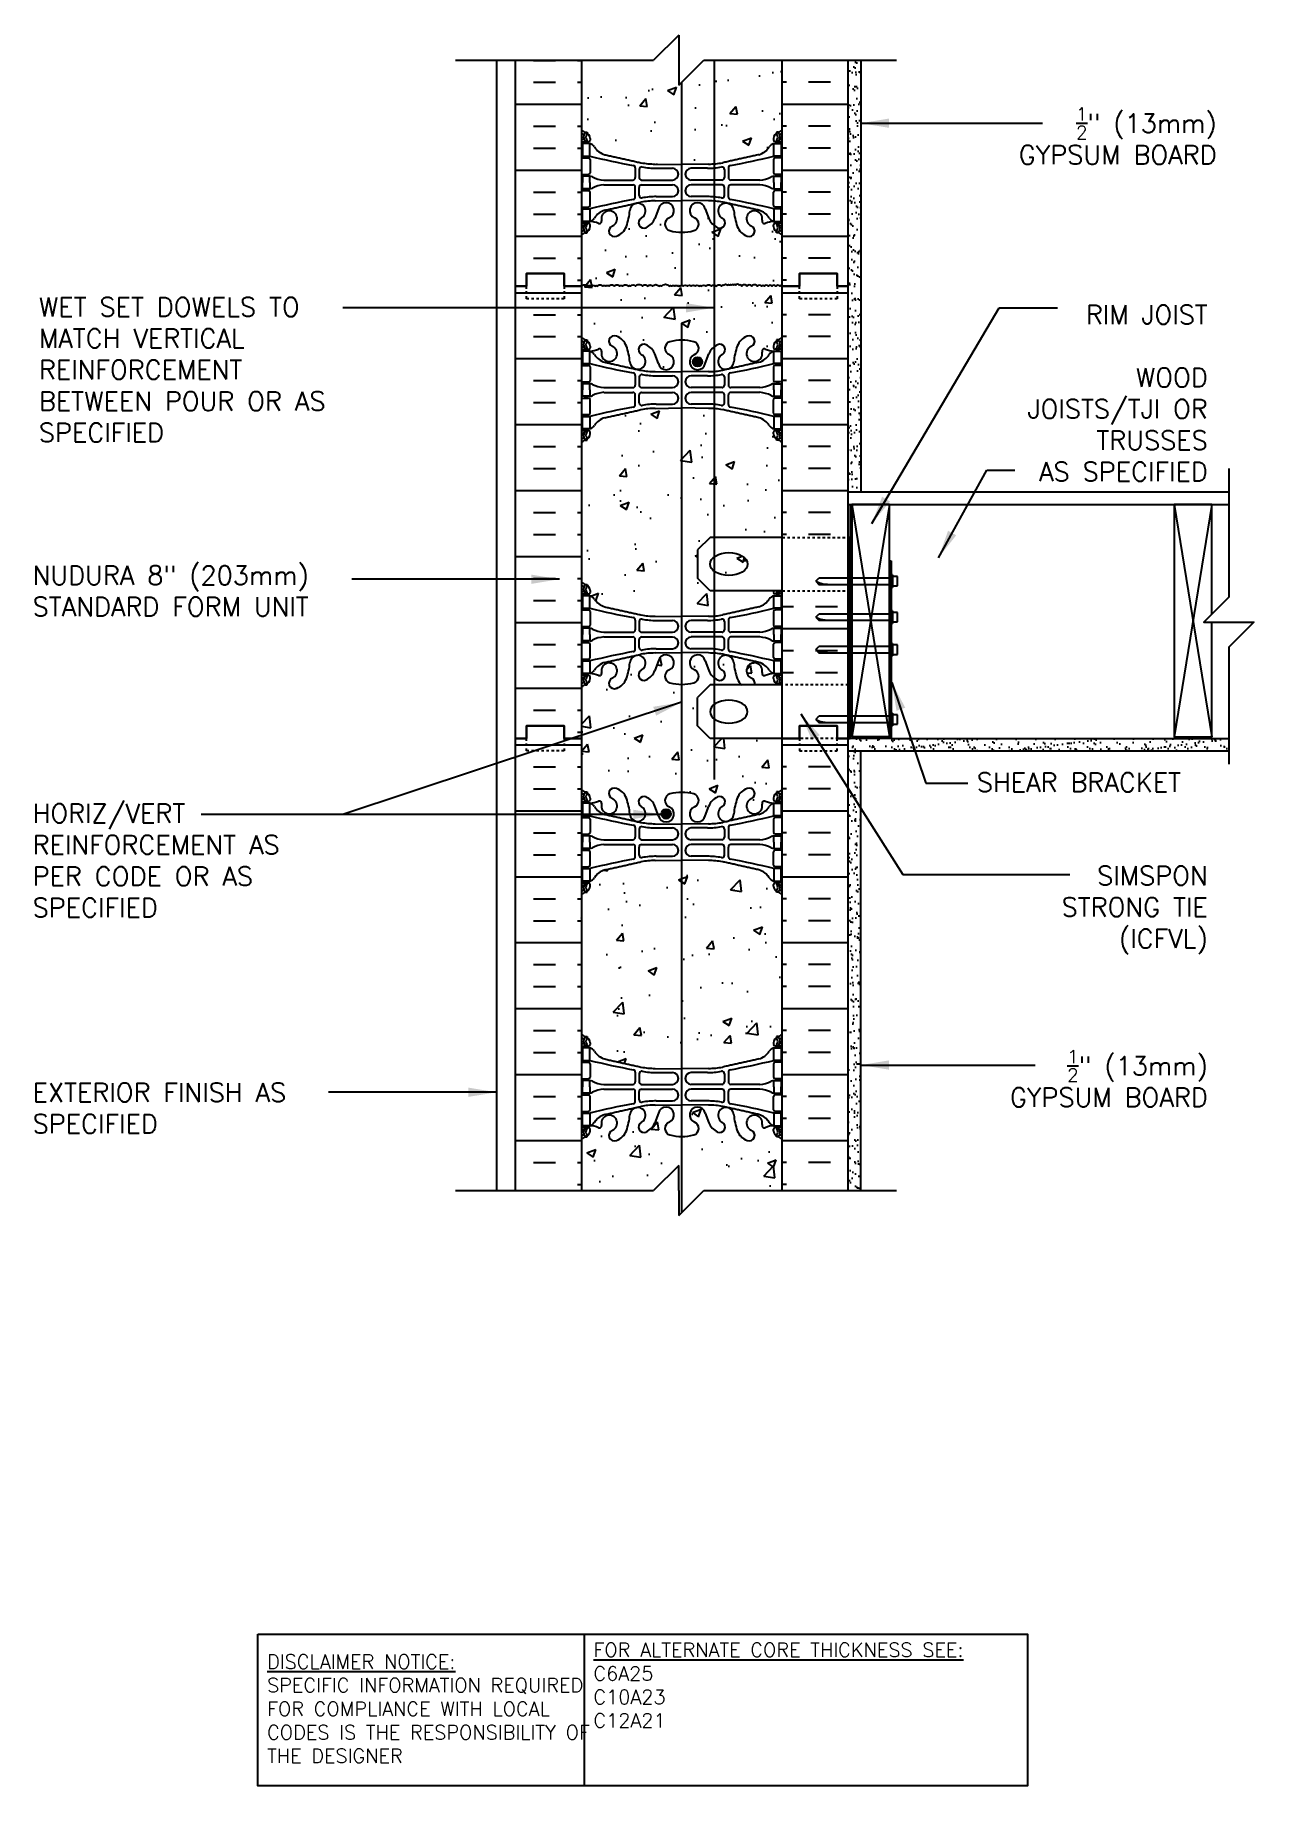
# Model space of a CAD drawing. Header units: inches. Extents: x 91.7 to 140.3, y -25.2 to 44.5.
import ezdxf

# ---------------------------------------------------------------- set-up
doc = ezdxf.new("R2010")
doc.units = ezdxf.units.IN
doc.header["$LTSCALE"] = 0.5
doc.header["$MEASUREMENT"] = 0
doc.linetypes.add('DASHED2', pattern=[0.375, 0.25, -0.125])
doc.linetypes.add('HIDDEN2', pattern=[0.1875, 0.125, -0.0625])
for name, color, linetype in [('HATCH', 12, 'Continuous'), ('line25', 2, 'Continuous'), ('LINE3', 3, 'Continuous'), ('LINE50', 5, 'Continuous'), ('LINE9', 9, 'Continuous'), ('TEXT', 4, 'Continuous'), ('Web_Edge', 9, 'Continuous')]:
    doc.layers.add(name, color=color, linetype=linetype)
doc.styles.add('DIM', font='romans.shx', dxfattribs={"width": 0.7})
doc.styles.add('ROMANS', font='romans.shx', dxfattribs={"height": 1.125})
doc.styles.get("Standard").update_dxf_attribs({"font": 'romans.shx', "height": 1.125})
doc.dimstyles.new('ext_12', dxfattribs={"dimscale": 12, "dimtxt": 0.09375, "dimasz": 0.09375, "dimexe": 0.09375, "dimexo": 0.0625, "dimgap": 0.0625, "dimtad": 1, "dimdec": 1, "dimzin": 3, "dimdsep": 46, "dimlunit": 4, "dimtxsty": 'DIM', "dimcen": 0.09, "dimdle": 0.09375, "dimclrt": 4, "dimadec": 0, "dimazin": 0, "dimtfac": 1, "dimtdec": 1, "dimtmove": 2, "dimatfit": 3, "dimfxl": 1, "dimfrac": 2, "dimtolj": 1, "dimtzin": 0, "dimarcsym": 0})
pattern_1 = [(37.5, (66.8089, -2.7638), (-0.0157483, 0.481706), [0, -0.38, 0, -0.425, 0, -0.40625]), (7.5, (66.8089, -2.7638), (0.442444, 0.7055365), [0, -0.205, 0, -0.3425, 0, -0.13125]), (327.5, (66.5014, -2.7638), (0.7785355, 0.0014148), [0, -0.125, 0, -0.45, 0, -0.5875]), (317.5, (66.5014, -2.7638), (0.7515317, 0.219419), [0, -0.0625, 0, -0.295, 0, -0.3375])]

msp = doc.modelspace()

# ---------------------------------------------------------------- texts
at = {"layer": 'TEXT', "char_height": 0.75, "style": 'ROMANS'}
for s, insert, width, attachment_point in [('\\A1;{\\H0.7x;\\S1/2;\\H1.4286x;"} (13mm) GYPSUM BOARD', (138.773, 39.346), 9.28726, 9), ('WET SET DOWELS TO MATCH VERTICAL REINFORCEMENT BETWEEN POUR OR AS SPECIFIED ', (91.89, 31.165), 13.24095, 4), ('\\A1;\\PRIM JOIST\\P\\PWOOD \\PJOISTS/TJI OR\\PTRUSSES \\PAS SPECIFIED', (138.42, 26.731), 12.00896, 9), ('NUDURA 8" (203mm) STANDARD FORM UNIT', (91.64, 22.356), 16.30345, 4), ('SHEAR BRACKET', (129.227, 14.74), 15.79937, 4), ('HORIZ/VERT REINFORCEMENT AS PER CODE OR AS SPECIFIED', (91.64, 11.628), 11.69947, 4), ('SIMSPON \\PSTRONG TIE\\P(ICFVL)', (138.42, 9.647), 15.79937, 6), ('\\A1;{\\H0.7x;\\S1/2;\\H1.4286x;"} (13mm) GYPSUM BOARD', (138.42, 1.824), 10.57544, 9), ('EXTERIOR FINISH AS SPECIFIED', (91.64, 1.77), 12.15984, 4)]:
    msp.add_mtext(s, dxfattribs=dict(at, insert=insert, width=width, attachment_point=attachment_point))
at = {"layer": 'TEXT', "char_height": 0.5625, "attachment_point": 4}
for s, insert, width in [('{\\LFOR ALTERNATE CORE THICKNESS SEE:\\P}C6A25\\PC10A23\\PC12A21', (113.966, -21.203), 23.33295), ('{\\LDISCLAIMER NOTICE:}\\PSPECIFIC INFORMATION REQUIRED FOR COMPLIANCE WITH LOCAL CODES IS THE RESPONSIBILITY OF THE DESIGNER', (100.974, -22.143), 14.00235)]:
    msp.add_mtext(s, dxfattribs=dict(at, insert=insert, width=width))

# ---------------------------------------------------------------- hatches: boundary and pattern name
at = {"layer": 'HATCH'}
h = msp.add_hatch(dxfattribs=at)
h.set_pattern_fill('AR-CONC', color=256, scale=0.5)
edge = h.paths.add_edge_path()
edge.add_arc((121.139, 27.903), 0.5, 46.21089, 66.42182)
edge.add_line((121.339, 28.361), (121.249, 28.361))
edge.add_line((121.249, 28.361), (121.249, 28.403))
edge.add_arc((121.389, 28.61), 0.25, 180, 235.9442, ccw=False)
edge.add_line((121.139, 28.61), (121.139, 28.677))
edge.add_arc((121.201, 28.677), 0.0625, 90, 180, ccw=False)
edge.add_line((121.201, 28.74), (121.249, 28.74))
edge.add_line((121.249, 28.74), (121.249, 28.81))
edge.add_line((121.249, 28.81), (121.144, 28.81))
edge.add_arc((121.266, 29.152), 0.364, 212.04242, 250.33874, ccw=False)
edge.add_arc((120.343, 28.541), 0.743, 34.22802, 73.81071)
edge.add_spline(control_points=[(120.55, 29.255), (119.113, 29.576)], knot_values=[0, 0, 1, 1], degree=1, periodic=0)
edge.add_arc((118.557, 26.644), 2.984, 79.25462, 90.09947)
edge.add_line((118.551, 29.628), (117.485, 29.644))
edge.add_line((117.485, 29.644), (116.418, 29.628))
edge.add_arc((116.413, 26.644), 2.984, 89.90053, 100.74538)
edge.add_spline(control_points=[(115.857, 29.576), (114.419, 29.255)], knot_values=[0, 0, 1, 1], degree=1, periodic=0)
edge.add_arc((114.627, 28.541), 0.743, 106.18929, 145.77198)
edge.add_arc((113.703, 29.152), 0.364, 289.66126, 327.95758, ccw=False)
edge.add_line((113.826, 28.81), (113.721, 28.81))
edge.add_line((113.721, 28.81), (113.721, 28.74))
edge.add_line((113.721, 28.74), (113.768, 28.74))
edge.add_arc((113.768, 28.677), 0.0625, 0, 90, ccw=False)
edge.add_line((113.831, 28.677), (113.831, 28.61))
edge.add_arc((113.581, 28.61), 0.25, 304.0558, 360, ccw=False)
edge.add_line((113.721, 28.403), (113.721, 28.361))
edge.add_line((113.721, 28.361), (113.631, 28.361))
edge.add_arc((113.831, 27.903), 0.5, 113.57818, 133.78911)
edge.add_line((113.485, 28.264), (113.485, 22.717))
edge.add_arc((113.831, 23.078), 0.5, 226.21089, 246.42182)
edge.add_line((113.631, 22.62), (113.721, 22.62))
edge.add_line((113.721, 22.62), (113.721, 22.578))
edge.add_arc((113.581, 22.371), 0.25, 0, 55.9442, ccw=False)
edge.add_line((113.831, 22.371), (113.831, 22.303))
edge.add_arc((113.768, 22.303), 0.0625, -90, 0, ccw=False)
edge.add_line((113.768, 22.241), (113.721, 22.241))
edge.add_line((113.721, 22.241), (113.721, 22.171))
edge.add_line((113.721, 22.171), (113.826, 22.171))
edge.add_arc((113.703, 21.828), 0.364, 32.04242, 70.33874, ccw=False)
edge.add_arc((114.627, 22.44), 0.743, 214.22802, 253.81071)
edge.add_spline(control_points=[(114.419, 21.726), (115.857, 21.405)], knot_values=[0, 0, 1, 1], degree=1, periodic=0)
edge.add_arc((116.413, 24.337), 2.984, 259.25462, 270.09947)
edge.add_line((116.418, 21.353), (117.485, 21.337))
edge.add_line((117.485, 21.337), (118.551, 21.353))
edge.add_arc((118.557, 24.337), 2.984, 269.90053, 280.74538)
edge.add_spline(control_points=[(119.113, 21.405), (120.55, 21.726)], knot_values=[0, 0, 1, 1], degree=1, periodic=0)
edge.add_arc((120.343, 22.44), 0.743, 286.18929, 325.77198)
edge.add_arc((121.266, 21.828), 0.364, 109.66126, 147.95758, ccw=False)
edge.add_line((121.144, 22.171), (121.249, 22.171))
edge.add_line((121.249, 22.171), (121.249, 22.241))
edge.add_line((121.249, 22.241), (121.201, 22.241))
edge.add_arc((121.201, 22.303), 0.0625, 180, 270, ccw=False)
edge.add_line((121.139, 22.303), (121.139, 22.365))
edge.add_line((121.139, 22.365), (118.61, 22.365))
edge.add_line((118.61, 22.365), (118.11, 22.865))
edge.add_line((118.11, 22.865), (118.11, 23.99))
edge.add_line((118.11, 23.99), (118.61, 24.49))
edge.add_line((118.61, 24.49), (121.485, 24.49))
edge.add_line((121.485, 24.49), (121.485, 28.264))
edge = h.paths.add_edge_path()
edge.add_line((121.249, 40.62), (121.339, 40.62))
edge.add_arc((121.139, 41.078), 0.5, 293.57818, 313.78911)
edge.add_line((121.485, 40.717), (121.485, 43.49))
edge.add_line((121.485, 43.49), (118.36, 43.49))
edge.add_line((118.36, 43.49), (117.36, 42.49))
edge.add_line((117.36, 42.49), (117.36, 44.49))
edge.add_line((117.36, 44.49), (116.36, 43.49))
edge.add_line((116.36, 43.49), (113.485, 43.49))
edge.add_line((113.485, 43.49), (113.485, 40.717))
edge.add_arc((113.831, 41.078), 0.5, 226.21089, 246.42182)
edge.add_line((113.631, 40.62), (113.721, 40.62))
edge.add_line((113.721, 40.62), (113.721, 40.578))
edge.add_arc((113.581, 40.371), 0.25, 0, 55.9442, ccw=False)
edge.add_line((113.831, 40.371), (113.831, 40.303))
edge.add_arc((113.768, 40.303), 0.0625, -90, 0, ccw=False)
edge.add_line((113.768, 40.241), (113.721, 40.241))
edge.add_line((113.721, 40.241), (113.721, 40.171))
edge.add_line((113.721, 40.171), (113.826, 40.171))
edge.add_arc((113.703, 39.828), 0.364, 32.04242, 70.33874, ccw=False)
edge.add_arc((114.627, 40.44), 0.743, 214.22802, 253.81071)
edge.add_spline(control_points=[(114.419, 39.726), (115.857, 39.405)], knot_values=[0, 0, 1, 1], degree=1, periodic=0)
edge.add_arc((116.413, 42.337), 2.984, 259.25462, 270.09947)
edge.add_line((116.418, 39.353), (117.485, 39.337))
edge.add_line((117.485, 39.337), (118.551, 39.353))
edge.add_arc((118.557, 42.337), 2.984, 269.90053, 280.74538)
edge.add_spline(control_points=[(119.113, 39.405), (120.55, 39.726)], knot_values=[0, 0, 1, 1], degree=1, periodic=0)
edge.add_arc((120.343, 40.44), 0.743, 286.18929, 325.77198)
edge.add_arc((121.266, 39.828), 0.364, 109.66126, 147.95758, ccw=False)
edge.add_line((121.144, 40.171), (121.249, 40.171))
edge.add_line((121.249, 40.171), (121.249, 40.241))
edge.add_line((121.249, 40.241), (121.201, 40.241))
edge.add_arc((121.201, 40.303), 0.0625, 180, 270, ccw=False)
edge.add_line((121.139, 40.303), (121.139, 40.371))
edge.add_arc((121.389, 40.371), 0.25, 124.0558, 180, ccw=False)
edge.add_line((121.249, 40.578), (121.249, 40.62))
h = msp.add_hatch(dxfattribs=at)
h.set_pattern_fill('INSUL', color=256, scale=7, style=0)
h.set_pattern_definition([(0, (-2812.6767, -362.5191), (0, 2.625), []), (0, (-2812.6767, -361.6441), (0, 2.625), [0.875, -0.875]), (0, (-2812.6767, -360.7691), (0, 2.625), [0.875, -0.875])])
h.paths.add_polyline_path([(113.485, 43.49), (110.86, 43.49), (110.86, 34.49), (111.297, 34.49), (111.297, 34.99), (112.797, 34.99), (112.797, 34.49), (113.485, 34.49)])
h = msp.add_hatch(dxfattribs=at)
h.set_pattern_fill('INSUL', color=256, scale=7, style=0)
h.set_pattern_definition([(180, (3047.6465, -362.5191), (0, 2.625), []), (180, (3047.6465, -361.6441), (0, 2.625), [0.875, -0.875]), (180, (3047.6465, -360.7691), (0, 2.625), [0.875, -0.875])])
h.paths.add_polyline_path([(124.11, 43.49), (121.485, 43.49), (121.485, 34.49), (122.172, 34.49), (122.172, 34.99), (123.672, 34.99), (123.672, 34.49), (124.11, 34.49)])
h = msp.add_hatch(dxfattribs=at)
h.set_pattern_fill('AR-SAND', color=256, scale=0.25, style=0)
h.set_pattern_definition(pattern_1)
h.paths.add_polyline_path([(124.61, 43.49), (124.11, 43.49), (124.11, 26.303), (124.61, 26.303)])
h = msp.add_hatch(dxfattribs=at)
h.set_pattern_fill('AR-CONC', color=256, scale=0.5)
h.paths.add_polyline_path([(121.485, 36.525, 0.088416), (121.339, 36.622), (121.249, 36.622), (121.249, 36.664, -0.249069), (121.139, 36.871), (121.139, 36.938, -0.414214), (121.201, 37.001), (121.249, 37.001), (121.249, 37.071), (121.144, 37.071, 0.085348), (120.814, 36.995, -0.669601), (120.682, 37.116, 2.087231), (120.248, 36.891, -1), (120.085, 36.482, -0.227838), (119.68, 36.907, -0.06598), (119.555, 37.515, 1.629604), (119.084, 37.214, -1.059167), (118.878, 36.832, -0.16372), (118.556, 37.186), (118.414, 37.573, 1.612474), (117.982, 37.213, -0.734872), (117.959, 36.702, -0.068475), (117.485, 36.64, -0.068475), (117.011, 36.702, -0.734872), (116.988, 37.213, 1.612474), (116.556, 37.573), (116.413, 37.186, -0.16372), (116.092, 36.832, -1.059167), (115.885, 37.214, 1.629604), (115.414, 37.515, -0.06598), (115.29, 36.907, -0.227838), (114.885, 36.482, -1), (114.722, 36.891, 2.087231), (114.288, 37.116, -0.669601), (114.155, 36.995, 0.085348), (113.826, 37.071), (113.721, 37.071), (113.721, 37.001), (113.768, 37.001, -0.414214), (113.831, 36.938), (113.831, 36.871, -0.249069), (113.721, 36.664), (113.721, 36.622), (113.631, 36.622, 0.088416), (113.485, 36.525), (113.485, 34.49, -0.520567), (113.716, 34.49, -0.520567), (113.836, 34.49, -0.520567), (114.02, 34.49, -0.520567), (114.125, 34.49, -0.520567), (114.335, 34.49, -0.520567), (114.461, 34.49, -0.520567), (114.587, 34.49, -0.520567), (114.796, 34.49, -0.520567), (115.006, 34.49, -0.520567), (115.127, 34.49, -0.520567), (115.353, 34.49, -0.520567), (115.447, 34.49, -0.520567), (115.636, 34.49, -0.520567), (115.914, 34.49, -0.520567), (116.124, 34.49, -0.520567), (116.323, 34.49, -0.520567), (116.57, 34.49, -0.520567), (116.68, 34.49, -0.520567), (116.986, 34.49, -0.520567), (117.091, 34.49, -0.520567), (117.207, 34.49, -0.520567), (117.327, 34.49, -0.520567), (117.416, 34.49, -0.520567), (117.532, 34.49, -0.520567), (117.71, 34.49, -0.520567), (117.857, 34.49, -0.520567), (118.009, 34.49, -0.520567), (118.167, 34.49, -0.520567), (118.266, 34.49, -0.520567), (118.445, 34.49, -0.520567), (118.665, 34.49, -0.520567), (118.859, 34.49, -0.520567), (119.064, 34.49, -0.520567), (119.164, 34.532, -0.520567), (119.295, 34.532, -0.520567), (119.384, 34.532, -0.520567), (119.467, 34.532, -0.520567), (119.55, 34.532, -0.520567), (119.639, 34.532, -0.520567), (119.77, 34.532, -0.520567), (119.87, 34.49, -0.520567), (120.074, 34.49, -0.520567), (120.269, 34.49, -0.520567), (120.489, 34.49, -0.520567), (120.667, 34.49, -0.520567), (120.767, 34.49, -0.520567), (120.924, 34.49, -0.520567), (121.076, 34.49, -0.520567), (121.223, 34.49, -0.520567), (121.402, 34.49, -0.615119), (121.485, 34.49)])
h.paths.add_polyline_path([(121.485, 34.49, 0.615119), (121.402, 34.49, 0.520567), (121.223, 34.49, 0.520567), (121.076, 34.49, 0.520567), (120.924, 34.49, 0.520567), (120.767, 34.49, 0.520567), (120.667, 34.49, 0.520567), (120.489, 34.49, 0.520567), (120.269, 34.49, 0.520567), (120.074, 34.49, 0.520567), (119.87, 34.49, 0.520567), (119.77, 34.532, 0.520567), (119.639, 34.532, 0.520567), (119.55, 34.532, 0.520567), (119.467, 34.532, 0.520567), (119.384, 34.532, 0.520567), (119.295, 34.532, 0.520567), (119.164, 34.532, 0.520567), (119.064, 34.49, 0.520567), (118.859, 34.49, 0.520567), (118.665, 34.49, 0.520567), (118.445, 34.49, 0.520567), (118.266, 34.49, 0.520567), (118.167, 34.49, 0.520567), (118.009, 34.49, 0.520567), (117.857, 34.49, 0.520567), (117.71, 34.49, 0.520567), (117.532, 34.49, 0.520567), (117.416, 34.49, 0.520567), (117.327, 34.49, 0.520567), (117.207, 34.49, 0.520567), (117.091, 34.49, 0.520567), (116.986, 34.49, 0.520567), (116.68, 34.49, 0.520567), (116.57, 34.49, 0.520567), (116.323, 34.49, 0.520567), (116.124, 34.49, 0.520567), (115.914, 34.49, 0.520567), (115.636, 34.49, 0.520567), (115.447, 34.49, 0.520567), (115.353, 34.49, 0.520567), (115.127, 34.49, 0.520567), (115.006, 34.49, 0.520567), (114.796, 34.49, 0.520567), (114.587, 34.49, 0.520567), (114.461, 34.49, 0.520567), (114.335, 34.49, 0.520567), (114.125, 34.49, 0.520567), (114.02, 34.49, 0.520567), (113.836, 34.49, 0.520567), (113.716, 34.49, 0.520567), (113.485, 34.49), (113.485, 32.456, 0.088416), (113.631, 32.359), (113.721, 32.359), (113.721, 32.317, -0.249069), (113.831, 32.11), (113.831, 32.042, -0.414214), (113.768, 31.98), (113.721, 31.98), (113.721, 31.91), (113.826, 31.91, 0.085348), (114.155, 31.985, -0.669601), (114.288, 31.865, 2.087231), (114.722, 32.09, -1), (114.885, 32.498, -0.227838), (115.29, 32.074, -0.06598), (115.414, 31.465, 1.629604), (115.885, 31.766, -1.059167), (116.092, 32.148, -0.16372), (116.413, 31.795), (116.556, 31.408, 1.612474), (116.988, 31.767, -0.734872), (117.011, 32.278, -0.068475), (117.485, 32.34, -0.068475), (117.959, 32.278, -0.734872), (117.982, 31.767, 1.612474), (118.414, 31.408), (118.556, 31.795, -0.16372), (118.878, 32.148, -1.059167), (119.084, 31.766, 1.629604), (119.555, 31.465, -0.06598), (119.68, 32.074, -0.227838), (120.085, 32.498, -1), (120.248, 32.09, 2.087231), (120.682, 31.865, -0.669601), (120.814, 31.985, 0.085348), (121.144, 31.91), (121.249, 31.91), (121.249, 31.98), (121.201, 31.98, -0.414214), (121.139, 32.042), (121.139, 32.11, -0.249069), (121.249, 32.317), (121.249, 32.359), (121.339, 32.359, 0.088416), (121.485, 32.456)])
h = msp.add_hatch(dxfattribs=at)
h.set_pattern_fill('INSUL', color=256, scale=7, style=0)
h.set_pattern_definition([(0, (-2812.6767, -380.5191), (0, 2.625), []), (0, (-2812.6767, -379.6441), (0, 2.625), [0.875, -0.875]), (0, (-2812.6767, -378.7691), (0, 2.625), [0.875, -0.875])])
h.paths.add_polyline_path([(110.86, 16.49), (111.297, 16.49), (111.297, 16.99), (112.797, 16.99), (112.797, 16.49), (113.485, 16.49), (113.485, 34.49), (112.797, 34.49), (112.797, 34.99), (111.297, 34.99), (111.297, 34.49), (110.86, 34.49)])
h = msp.add_hatch(dxfattribs=at)
h.set_pattern_fill('INSUL', color=256, scale=7, style=0)
h.set_pattern_definition([(180, (3047.6465, -380.5191), (0, 2.625), []), (180, (3047.6465, -379.6441), (0, 2.625), [0.875, -0.875]), (180, (3047.6465, -378.7691), (0, 2.625), [0.875, -0.875])])
h.paths.add_polyline_path([(121.485, 24.49), (124.11, 24.49), (124.11, 34.49), (123.672, 34.49), (123.672, 34.99), (122.172, 34.99), (122.172, 34.49), (121.485, 34.49)])
h = msp.add_hatch(dxfattribs=at)
h.set_pattern_fill('AR-CONC', color=256, scale=0.5, style=0)
h.set_pattern_definition([(50, (-70.1976, 3.922), (3.5863, -0.31376), [0.375, -4.125]), (355, (-70.1976, 3.922), (-0.69376, 3.76096), [0.3, -3.3]), (100.4514, (-69.8988, 3.8957), (2.89255, 3.4472), [0.3187, -3.50571]), (46.1842, (-70.1976, 4.922), (5.33621, -0.8276), [0.5625, -6.1875]), (96.6356, (-69.753, 4.853), (4.67331, 4.87059), [0.47805, -5.25856]), (351.1842, (-70.1976, 4.922), (4.67331, 4.8706), [0.45, -4.95]), (21, (-69.6976, 4.672), (2.984535, -2.013094), [0.375, -4.125]), (326, (-69.6976, 4.672), (1.21658, 3.62575), [0.3, -3.3]), (71.4514, (-69.449, 4.504), (4.20111, 1.61265), [0.3187, -3.50571]), (37.5, (-70.1976, 3.9219), (0.060799, 1.664469), [0, -3.26, 0, -3.35, 0, -3.3125]), (7.5, (-70.1976, 3.9219), (1.315348, 1.972059), [0, -1.91, 0, -3.185, 0, -1.2625]), (327.5, (-71.3126, 3.9219), (2.669112, -0.112774), [0, -1.25, 0, -3.9, 0, -5.175]), (317.5, (-71.8126, 3.9219), (2.91593, 0.500525), [0, -1.625, 0, -2.59, 0, -3.675])])
edge = h.paths.add_edge_path()
edge.add_ellipse((119.356, 23.428), major_axis=(-0.746, 0), ratio=0.610344, start_angle=0, end_angle=360)
h = msp.add_hatch(dxfattribs=at)
h.set_pattern_fill('INSUL', color=256, scale=7, style=0)
h.set_pattern_definition([(0, (66.809, -2.7638), (0, 2.625), []), (0, (66.809, -1.8888), (0, 2.625), [0.875, -0.875]), (0, (66.809, -1.0138), (0, 2.625), [0.875, -0.875])])
h.paths.add_polyline_path([(124.11, 22.365), (121.485, 22.365), (121.485, 18.615), (124.11, 18.615)])
h = msp.add_hatch(dxfattribs=at)
h.set_pattern_fill('AR-CONC', color=256, scale=0.5)
h.paths.add_polyline_path([(121.485, 0.525, 0.088416), (121.339, 0.622), (121.249, 0.622), (121.249, 0.664, -0.249069), (121.139, 0.871), (121.139, 0.938, -0.414214), (121.201, 1.001), (121.249, 1.001), (121.249, 1.071), (121.144, 1.071, 0.085348), (120.814, 0.995, -0.669601), (120.682, 1.116, 2.087231), (120.248, 0.891, -1), (120.085, 0.482, -0.21345), (119.692, 0.872, -0.068226), (119.557, 1.499, 1.753171), (119.106, 1.203, -0.940793), (118.902, 0.82, -0.173075), (118.556, 1.186), (118.414, 1.573, 1.612474), (117.982, 1.213, -0.734872), (117.959, 0.702, -0.068475), (117.485, 0.64, -0.068475), (117.011, 0.702, -0.734872), (116.988, 1.213, 1.612474), (116.556, 1.573), (116.413, 1.186, -0.173075), (116.068, 0.82, -0.940793), (115.864, 1.203, 1.753171), (115.413, 1.499, -0.068226), (115.277, 0.872, -0.21345), (114.885, 0.482, -1), (114.722, 0.891, 2.087231), (114.288, 1.116, -0.669601), (114.155, 0.995, 0.085348), (113.826, 1.071), (113.721, 1.071), (113.721, 1.001), (113.768, 1.001, -0.414214), (113.831, 0.938), (113.831, 0.871, -0.249069), (113.721, 0.664), (113.721, 0.622), (113.631, 0.622, 0.088416), (113.485, 0.525), (113.485, -1.51), (116.36, -1.51), (117.36, -0.51), (117.36, -1.51), (117.36, -2.51), (118.36, -1.51), (121.485, -1.51)])
edge = h.paths.add_edge_path()
edge.add_arc((121.139, 9.903), 0.5, 46.21089, 66.42182)
edge.add_line((121.339, 10.361), (121.249, 10.361))
edge.add_line((121.249, 10.361), (121.249, 10.403))
edge.add_arc((121.389, 10.61), 0.25, 180, 235.9442, ccw=False)
edge.add_line((121.139, 10.61), (121.139, 10.677))
edge.add_arc((121.201, 10.677), 0.0625, 90, 180, ccw=False)
edge.add_line((121.201, 10.74), (121.249, 10.74))
edge.add_line((121.249, 10.74), (121.249, 10.81))
edge.add_line((121.249, 10.81), (121.144, 10.81))
edge.add_arc((121.266, 11.152), 0.364, 214.97751, 250.33874, ccw=False)
edge.add_arc((120.343, 10.541), 0.743, 32.79192, 73.81071)
edge.add_spline(control_points=[(120.55, 11.255), (119.113, 11.576)], knot_values=[0, 0, 1, 1], degree=1, periodic=0)
edge.add_arc((118.557, 8.644), 2.984, 79.25462, 90.09947)
edge.add_line((118.551, 11.628), (117.485, 11.644))
edge.add_line((117.485, 11.644), (116.418, 11.628))
edge.add_arc((116.413, 8.644), 2.984, 89.90053, 100.74538)
edge.add_spline(control_points=[(115.857, 11.576), (114.419, 11.255)], knot_values=[0, 0, 1, 1], degree=1, periodic=0)
edge.add_arc((114.627, 10.541), 0.743, 106.18929, 147.20808)
edge.add_arc((113.703, 11.152), 0.364, 289.66126, 325.02249, ccw=False)
edge.add_line((113.826, 10.81), (113.721, 10.81))
edge.add_line((113.721, 10.81), (113.721, 10.74))
edge.add_line((113.721, 10.74), (113.768, 10.74))
edge.add_arc((113.768, 10.677), 0.0625, 0, 90, ccw=False)
edge.add_line((113.831, 10.677), (113.831, 10.61))
edge.add_arc((113.581, 10.61), 0.25, 304.0558, 360, ccw=False)
edge.add_line((113.721, 10.403), (113.721, 10.361))
edge.add_line((113.721, 10.361), (113.631, 10.361))
edge.add_arc((113.831, 9.903), 0.5, 113.57818, 133.78911)
edge.add_line((113.485, 10.264), (113.485, 4.717))
edge.add_arc((113.831, 5.078), 0.5, 226.21089, 246.42182)
edge.add_line((113.631, 4.62), (113.721, 4.62))
edge.add_line((113.721, 4.62), (113.721, 4.578))
edge.add_arc((113.581, 4.371), 0.25, 0, 55.9442, ccw=False)
edge.add_line((113.831, 4.371), (113.831, 4.303))
edge.add_arc((113.768, 4.303), 0.0625, -90, 0, ccw=False)
edge.add_line((113.768, 4.241), (113.721, 4.241))
edge.add_line((113.721, 4.241), (113.721, 4.171))
edge.add_line((113.721, 4.171), (113.826, 4.171))
edge.add_arc((113.703, 3.828), 0.364, 34.97751, 70.33874, ccw=False)
edge.add_arc((114.627, 4.44), 0.743, 212.79192, 253.81071)
edge.add_spline(control_points=[(114.419, 3.726), (115.857, 3.405)], knot_values=[0, 0, 1, 1], degree=1, periodic=0)
edge.add_arc((116.413, 6.337), 2.984, 259.25462, 270.09947)
edge.add_line((116.418, 3.353), (117.485, 3.337))
edge.add_line((117.485, 3.337), (118.551, 3.353))
edge.add_arc((118.557, 6.337), 2.984, 269.90053, 280.74538)
edge.add_spline(control_points=[(119.113, 3.405), (120.55, 3.726)], knot_values=[0, 0, 1, 1], degree=1, periodic=0)
edge.add_arc((120.343, 4.44), 0.743, 286.18929, 327.20808)
edge.add_arc((121.266, 3.828), 0.364, 109.66126, 145.02249, ccw=False)
edge.add_line((121.144, 4.171), (121.249, 4.171))
edge.add_line((121.249, 4.171), (121.249, 4.241))
edge.add_line((121.249, 4.241), (121.201, 4.241))
edge.add_arc((121.201, 4.303), 0.0625, 180, 270, ccw=False)
edge.add_line((121.139, 4.303), (121.139, 4.371))
edge.add_arc((121.389, 4.371), 0.25, 124.0558, 180, ccw=False)
edge.add_line((121.249, 4.578), (121.249, 4.62))
edge.add_line((121.249, 4.62), (121.339, 4.62))
edge.add_arc((121.139, 5.078), 0.5, 293.57818, 313.78911)
edge.add_line((121.485, 4.717), (121.485, 10.264))
h.paths.add_polyline_path([(121.485, 16.49), (118.61, 16.49), (118.11, 16.99), (118.11, 18.115), (118.61, 18.615), (119.868, 18.615, -0.116245), (119.692, 18.872, -0.068226), (119.557, 19.499, 1.753171), (119.106, 19.203, -0.940793), (118.902, 18.82, -0.173075), (118.556, 19.186), (118.414, 19.573, 1.612474), (117.982, 19.213, -0.734872), (117.959, 18.702, -0.068475), (117.485, 18.64, -0.068475), (117.011, 18.702, -0.734872), (116.988, 19.213, 1.612474), (116.556, 19.573), (116.413, 19.186, -0.173075), (116.068, 18.82, -0.940793), (115.864, 19.203, 1.753171), (115.413, 19.499, -0.068226), (115.277, 18.872, -0.21345), (114.885, 18.482, -1), (114.722, 18.891, 2.087231), (114.288, 19.116, -0.669601), (114.155, 18.995, 0.085348), (113.826, 19.071), (113.721, 19.071), (113.721, 19.001), (113.768, 19.001, -0.414214), (113.831, 18.938), (113.831, 18.871, -0.249069), (113.721, 18.664), (113.721, 18.622), (113.631, 18.622, 0.088416), (113.485, 18.525), (113.485, 16.49), (113.485, 14.456, 0.088416), (113.631, 14.359), (113.721, 14.359), (113.721, 14.317, -0.249069), (113.831, 14.11), (113.831, 14.042, -0.414214), (113.768, 13.98), (113.721, 13.98), (113.721, 13.91), (113.826, 13.91, 0.085348), (114.155, 13.985, -0.669601), (114.288, 13.865, 2.087231), (114.722, 14.09, -1), (114.885, 14.498, -0.21345), (115.277, 14.109, -0.068226), (115.413, 13.481, 1.753171), (115.864, 13.778, -0.940793), (116.068, 14.161, -0.173075), (116.413, 13.795), (116.556, 13.408, 1.612474), (116.988, 13.767, -0.734872), (117.011, 14.278, -0.068475), (117.485, 14.34, -0.068475), (117.959, 14.278, -0.734872), (117.982, 13.767, 1.612474), (118.414, 13.408), (118.556, 13.795, -0.173075), (118.902, 14.161, -0.940793), (119.106, 13.778, 1.753171), (119.557, 13.481, -0.068226), (119.692, 14.109, -0.21345), (120.085, 14.498, -1), (120.248, 14.09, 2.087231), (120.682, 13.865, -0.669601), (120.814, 13.985, 0.085348), (121.144, 13.91), (121.249, 13.91), (121.249, 13.98), (121.201, 13.98, -0.414214), (121.139, 14.042), (121.139, 14.11, -0.249069), (121.249, 14.317), (121.249, 14.359), (121.339, 14.359, 0.088416), (121.485, 14.456)])
h.paths.add_polyline_path([(121.139, 18.871), (121.139, 18.938, -0.414214), (121.201, 19.001), (121.249, 19.001), (121.249, 19.071), (121.144, 19.071, 0.085348), (120.814, 18.995, -0.669601), (120.682, 19.116, 2.087231), (120.248, 18.891, -0.399436), (120.374, 18.615), (121.249, 18.615), (121.249, 18.664, -0.249069)], flags=17)
h = msp.add_hatch(dxfattribs=at)
h.set_pattern_fill('INSUL', color=256, scale=7, style=0)
h.set_pattern_definition([(0, (-2812.6767, -398.5191), (0, 2.625), []), (0, (-2812.6767, -397.6441), (0, 2.625), [0.875, -0.875]), (0, (-2812.6767, -396.7691), (0, 2.625), [0.875, -0.875])])
h.paths.add_polyline_path([(110.86, -1.51), (111.297, -1.51), (111.297, -1.01), (112.797, -1.01), (112.797, -1.51), (113.485, -1.51), (113.485, 16.49), (112.797, 16.49), (112.797, 16.99), (111.297, 16.99), (111.297, 16.49), (110.86, 16.49)])
h = msp.add_hatch(dxfattribs=at)
h.set_pattern_fill('INSUL', color=256, scale=7, style=0)
h.set_pattern_definition([(180, (3047.6465, -398.5191), (0, 2.625), []), (180, (3047.6465, -397.6441), (0, 2.625), [0.875, -0.875]), (180, (3047.6465, -396.7691), (0, 2.625), [0.875, -0.875])])
h.paths.add_polyline_path([(124.11, -1.51), (123.672, -1.51), (123.672, -1.01), (122.172, -1.01), (122.172, -1.51), (121.485, -1.51), (121.485, 16.49), (122.172, 16.49), (122.172, 16.99), (123.672, 16.99), (123.672, 16.49), (124.11, 16.49)])
h = msp.add_hatch(dxfattribs=at)
h.set_pattern_fill('AR-SAND', color=256, scale=0.25, style=0)
h.set_pattern_definition(pattern_1)
h.paths.add_polyline_path([(139.261, 15.99), (139.261, 16.49), (125.815, 16.49), (124.19, 16.49), (124.11, 16.49), (124.11, 15.99)])
h = msp.add_hatch(dxfattribs=at)
h.set_pattern_fill('AR-SAND', color=256, scale=0.25, style=0)
h.set_pattern_definition(pattern_1)
h.paths.add_polyline_path([(124.61, 15.99), (124.11, 15.99), (124.11, -1.51), (124.61, -1.51)])
at = {"layer": 'LINE3'}
for points in [[(117.921, 31.48, 1), (118.296, 31.48, 1)], [(116.674, 13.48, 1), (117.049, 13.48, 1)]]:
    msp.add_hatch(color=256, dxfattribs=at).paths.add_polyline_path(points)

# ---------------------------------------------------------------- linework, layer by layer
at = {"layer": 'HATCH'}
for p, q in [((124.252, 25.803), (125.752, 16.553)), ((125.752, 25.803), (124.252, 16.553)), ((137.089, 25.803), (138.589, 16.553)), ((138.589, 25.803), (137.089, 16.553))]:
    msp.add_line(p, q, dxfattribs=at)
for points in [[(113.485, 34.49, -0.520567), (113.716, 34.49, -0.520567), (113.836, 34.49, -0.520567), (114.02, 34.49, -0.520567), (114.125, 34.49, -0.520567), (114.335, 34.49, -0.520567), (114.461, 34.49, -0.520567), (114.587, 34.49, -0.520567), (114.796, 34.49, -0.520567), (115.006, 34.49, -0.520567), (115.127, 34.49, -0.520567), (115.353, 34.49, -0.520567), (115.447, 34.49, -0.520567), (115.636, 34.49, -0.520567), (115.914, 34.49, -0.520567), (116.124, 34.49, -0.520567), (116.323, 34.49, -0.520567), (116.57, 34.49, -0.520567), (116.68, 34.49, -0.520567), (116.986, 34.49, -0.520567), (117.091, 34.49, -0.520567), (117.207, 34.49, -0.520567), (117.327, 34.49, -0.520567), (117.416, 34.49, -0.520567), (117.532, 34.49, -0.520567), (117.71, 34.49, -0.520567), (117.857, 34.49, -0.520567), (118.009, 34.49, -0.520567), (118.167, 34.49, -0.520567), (118.266, 34.49, -0.520567), (118.445, 34.49, -0.520567), (118.665, 34.49, -0.520567), (118.859, 34.49, -0.520567), (119.064, 34.49, -0.520567), (119.164, 34.532, -0.520567), (119.295, 34.532, -0.520567), (119.384, 34.532, -0.520567), (119.467, 34.532)], [(121.485, 34.49, 0.615119), (121.402, 34.49, 0.520567), (121.223, 34.49, 0.520567), (121.076, 34.49, 0.520567), (120.924, 34.49, 0.520567), (120.767, 34.49, 0.520567), (120.667, 34.49, 0.520567), (120.489, 34.49, 0.520567), (120.269, 34.49, 0.520567), (120.074, 34.49, 0.520567), (119.87, 34.49, 0.520567), (119.77, 34.532, 0.520567), (119.639, 34.532, 0.520567), (119.55, 34.532, 0.520567), (119.467, 34.532)]]:
    msp.add_lwpolyline(points, format="xyb", dxfattribs=at)
at = {"layer": 'line25'}
for p, q in [((113.485, 43.49), (113.485, 34.49)), ((121.485, 34.49), (121.485, 43.49)), ((113.485, 34.49), (113.485, 16.49)), ((121.485, 10.865), (121.485, 34.49)), ((124.11, 25.803), (139.261, 25.803)), ((125.752, 23.553), (125.752, 16.553)), ((113.485, 16.49), (113.485, -1.51)), ((125.752, 16.553), (124.252, 16.553)), ((125.815, 16.49), (139.261, 16.49)), ((125.815, 16.49), (127.127, 16.49)), ((121.485, -1.51), (121.485, 10.865))]:
    msp.add_line(p, q, dxfattribs=at)
at = {"layer": 'line25', "color": 9}
for p, q in [((122.815, 22.744), (122.94, 22.869)), ((122.815, 22.744), (122.94, 22.619)), ((125.877, 22.994), (125.815, 22.994)), ((125.815, 22.994), (125.815, 22.494)), ((125.815, 22.494), (125.877, 22.494)), ((125.877, 22.994), (125.877, 22.494)), ((126.065, 22.932), (125.877, 22.932)), ((125.877, 22.557), (126.065, 22.557)), ((126.065, 22.557), (126.065, 22.932)), ((122.815, 21.316), (122.94, 21.441)), ((122.815, 21.316), (122.94, 21.191)), ((125.877, 21.566), (125.815, 21.566)), ((125.815, 21.566), (125.815, 21.066)), ((125.815, 21.066), (125.877, 21.066)), ((125.877, 21.566), (125.877, 21.066)), ((126.065, 21.503), (125.877, 21.503)), ((125.877, 21.128), (126.065, 21.128)), ((126.065, 21.128), (126.065, 21.503)), ((125.877, 20.272), (125.815, 20.272)), ((125.815, 20.272), (125.815, 19.772)), ((125.877, 20.272), (125.877, 19.772)), ((122.815, 20.022), (122.94, 20.147)), ((122.815, 20.022), (122.94, 19.897)), ((125.815, 19.772), (125.877, 19.772)), ((126.065, 20.209), (125.877, 20.209)), ((125.877, 19.834), (126.065, 19.834)), ((126.065, 19.834), (126.065, 20.209)), ((125.877, 17.493), (125.815, 17.493)), ((125.815, 17.493), (125.815, 16.993)), ((125.877, 17.493), (125.877, 16.993)), ((126.065, 17.43), (125.877, 17.43)), ((126.065, 17.055), (126.065, 17.43)), ((122.815, 17.243), (122.94, 17.368)), ((122.815, 17.243), (122.94, 17.118)), ((125.815, 16.993), (125.877, 16.993)), ((125.877, 17.055), (126.065, 17.055))]:
    msp.add_line(p, q, dxfattribs=at)
at = {"layer": 'line25'}
msp.add_lwpolyline([(124.252, 16.553), (125.752, 16.553), (125.752, 25.803), (124.252, 25.803)], close=True, dxfattribs=at)
msp.add_lwpolyline([(138.589, 21.444), (138.589, 25.803), (137.089, 25.803), (137.089, 16.553), (138.589, 16.553), (138.589, 21.115)], dxfattribs=at)
at = {"layer": 'line25', "color": 9}
for points in [[(122.94, 22.619), (125.815, 22.619), (125.815, 22.869), (122.94, 22.869)], [(122.94, 21.191), (125.815, 21.191), (125.815, 21.441), (122.94, 21.441)], [(122.94, 19.897), (125.815, 19.897), (125.815, 20.147), (122.94, 20.147)], [(122.94, 17.118), (125.815, 17.118), (125.815, 17.368), (122.94, 17.368)]]:
    msp.add_lwpolyline(points, dxfattribs=at)
for points in [[(122.815, 22.744), (123.014, 22.667), (123.384, 22.619)], [(122.815, 21.316), (123.014, 21.238), (123.384, 21.191)], [(122.815, 20.022), (123.014, 19.944), (123.384, 19.897)], [(122.815, 17.243), (123.014, 17.165), (123.384, 17.118)]]:
    msp.add_spline(points, degree=3, dxfattribs=at)
at = {"layer": 'LINE3'}
for p, q in [((118.775, 43.49), (118.775, 14.851)), ((117.473, 42.604), (117.473, 34.52)), ((117.473, 33.02), (117.473, -2.396))]:
    msp.add_line(p, q, dxfattribs=at)
for centre in [(118.109, 31.48), (116.861, 13.48)]:
    msp.add_circle(centre, 0.188, dxfattribs=at)
at = {"layer": 'LINE50'}
for p, q in [((110.86, 34.49), (110.86, 43.49)), ((124.11, 34.49), (124.11, 43.49)), ((110.86, 16.49), (110.86, 34.49)), ((124.11, 16.49), (124.11, 34.49)), ((110.86, -1.51), (110.86, 16.49)), ((124.11, -1.51), (124.11, 16.49))]:
    msp.add_line(p, q, dxfattribs=at)
for points in [[(110.86, 34.49), (111.297, 34.49), (111.297, 34.99), (112.797, 34.99), (112.797, 34.49), (113.485, 34.49)], [(113.485, 34.49), (112.797, 34.49), (112.797, 34.99), (111.297, 34.99), (111.297, 34.49), (110.86, 34.49)], [(124.11, 34.49), (123.672, 34.49), (123.672, 34.99), (122.172, 34.99), (122.172, 34.49), (121.485, 34.49)], [(121.485, 34.49), (122.172, 34.49), (122.172, 34.99), (123.672, 34.99), (123.672, 34.49), (124.11, 34.49)], [(113.485, 16.49), (112.797, 16.49), (112.797, 16.99), (111.297, 16.99), (111.297, 16.49), (110.86, 16.49)], [(110.86, 16.49), (111.297, 16.49), (111.297, 16.99), (112.797, 16.99), (112.797, 16.49), (113.485, 16.49)], [(121.485, 16.49), (122.172, 16.49), (122.172, 16.99), (123.672, 16.99), (123.672, 16.49), (124.11, 16.49)], [(124.11, 16.49), (123.672, 16.49), (123.672, 16.99), (122.172, 16.99), (122.172, 16.49), (121.485, 16.49)]]:
    msp.add_lwpolyline(points, dxfattribs=at)
at = {"layer": 'LINE9'}
for p, q in [((117.36, 44.49), (116.36, 43.49)), ((117.36, 44.49), (117.36, 42.49)), ((108.476, 43.49), (116.36, 43.49)), ((110.11, 43.49), (110.11, -1.51)), ((117.36, 42.49), (118.36, 43.49)), ((118.36, 43.49), (126.027, 43.49)), ((124.61, 43.49), (124.61, 26.303)), ((124.11, 26.303), (139.261, 26.303)), ((124.19, 25.803), (124.19, 16.49)), ((118.61, 24.49), (118.11, 23.99)), ((121.485, 24.49), (118.61, 24.49)), ((125.752, 23.553), (125.815, 23.553)), ((125.815, 23.553), (125.815, 16.49)), ((118.61, 22.365), (118.11, 22.865)), ((121.485, 22.365), (118.61, 22.365)), ((118.61, 18.615), (118.11, 18.115)), ((121.485, 18.615), (118.61, 18.615)), ((118.61, 16.49), (118.11, 16.99)), ((121.485, 16.49), (118.61, 16.49)), ((125.815, 16.49), (124.19, 16.49)), ((124.11, 15.99), (139.261, 15.99)), ((124.61, -1.51), (124.61, 15.99)), ((117.36, -0.51), (116.36, -1.51)), ((117.36, -1.51), (117.36, -0.51)), ((108.476, -1.51), (116.36, -1.51)), ((117.36, -2.51), (118.36, -1.51)), ((117.36, -1.51), (117.36, -2.51)), ((118.36, -1.51), (126.027, -1.51))]:
    msp.add_line(p, q, dxfattribs=at)
at = {"layer": 'LINE9', "linetype": 'HIDDEN2'}
for p, q in [((121.485, 24.49), (124.11, 24.49)), ((121.485, 22.365), (124.11, 22.365)), ((124.11, 18.615), (121.485, 18.615)), ((124.11, 16.49), (121.485, 16.49))]:
    msp.add_line(p, q, dxfattribs=at)
at = {"layer": 'LINE9', "linetype": 'DASHED2', "ltscale": 0.15}
for points in [[(112.797, 34.49), (112.797, 34.49), (112.797, 33.99), (111.297, 33.99), (111.297, 34.49), (111.297, 34.49)], [(123.672, 34.49), (123.672, 34.49), (123.672, 33.99), (122.172, 33.99), (122.172, 34.49), (122.172, 34.49)], [(112.797, 16.49), (112.797, 16.49), (112.797, 15.99), (111.297, 15.99), (111.297, 16.49), (111.297, 16.49)], [(122.172, 16.49), (122.172, 16.49), (122.172, 15.99), (123.672, 15.99), (123.672, 16.49), (123.672, 16.49)]]:
    msp.add_lwpolyline(points, dxfattribs=at)
at = {"layer": 'LINE9'}
for points in [[(139.261, 27.24), (139.261, 24.873)], [(139.261, 25.803), (139.261, 22.115), (138.261, 21.115), (140.261, 21.115), (139.261, 20.115), (139.261, 15.461)], [(118.11, 23.99), (118.11, 22.865)], [(118.11, 16.99), (118.11, 18.115)]]:
    msp.add_lwpolyline(points, dxfattribs=at)
msp.add_lwpolyline([(124.11, 16.49), (124.19, 16.49), (124.19, 24.49), (124.11, 24.49)], close=True, dxfattribs=at)
msp.add_ellipse((119.356, 23.428), major_axis=(-0.746, 0), ratio=0.610344, dxfattribs=at)
at = {"layer": 'LINE9', "extrusion": (0, 0, -1)}
msp.add_ellipse((119.356, 17.553), major_axis=(-0.746, 0), ratio=0.610344, dxfattribs=at)
at = {"layer": 'TEXT'}
msp.add_lwpolyline([(100.607, -19.177), (113.591, -19.177), (113.591, -25.215), (100.607, -25.215)], close=True, dxfattribs=at)
msp.add_lwpolyline([(113.591, -19.177), (131.251, -19.177), (131.251, -25.215), (113.591, -25.215)], dxfattribs=at)
at = {"layer": 'Web_Edge'}
for p, q in [((113.631, 40.62), (113.721, 40.62)), ((113.721, 40.62), (113.721, 40.578)), ((121.339, 40.62), (121.249, 40.62)), ((121.249, 40.62), (121.249, 40.578)), ((113.485, 40.341), (113.563, 40.341)), ((113.485, 40.241), (113.768, 40.241)), ((113.631, 40.241), (113.631, 40.171)), ((113.721, 40.241), (113.721, 40.171)), ((113.831, 40.371), (113.831, 40.303)), ((121.139, 40.371), (121.139, 40.303)), ((121.485, 40.241), (121.201, 40.241)), ((121.249, 40.241), (121.249, 40.171)), ((121.339, 40.241), (121.339, 40.171)), ((121.485, 40.341), (121.407, 40.341)), ((113.485, 39.601), (113.768, 39.601)), ((113.631, 39.671), (113.631, 39.601)), ((113.721, 39.671), (113.721, 39.601)), ((113.831, 39.538), (113.831, 39.003)), ((115.633, 39.201), (115.633, 38.816)), ((115.785, 39.139), (115.785, 38.816)), ((116.418, 39.353), (117.485, 39.337)), ((116.466, 39.185), (117.112, 39.185)), ((118.551, 39.353), (117.485, 39.337)), ((118.504, 39.185), (117.857, 39.185)), ((119.184, 39.139), (119.184, 38.816)), ((119.337, 39.201), (119.337, 38.816)), ((121.139, 39.538), (121.139, 39.003)), ((121.485, 39.601), (121.201, 39.601)), ((121.249, 39.671), (121.249, 39.601)), ((121.339, 39.671), (121.339, 39.601)), ((113.485, 38.941), (113.768, 38.941)), ((113.631, 38.941), (113.631, 38.871)), ((113.631, 38.301), (113.631, 38.371)), ((113.721, 38.941), (113.721, 38.871)), ((113.721, 38.301), (113.721, 38.371)), ((114.379, 38.715), (115.533, 38.716)), ((114.379, 38.526), (115.533, 38.526)), ((115.633, 38.041), (115.633, 38.426)), ((115.785, 38.103), (115.785, 38.426)), ((115.885, 38.716), (117.112, 38.716)), ((115.885, 38.526), (117.112, 38.526)), ((119.084, 38.716), (117.857, 38.716)), ((119.084, 38.526), (117.857, 38.526)), ((119.184, 38.103), (119.184, 38.426)), ((119.337, 38.041), (119.337, 38.426)), ((120.591, 38.715), (119.437, 38.716)), ((120.591, 38.526), (119.437, 38.526)), ((121.485, 38.941), (121.201, 38.941)), ((121.249, 38.941), (121.249, 38.871)), ((121.249, 38.301), (121.249, 38.371)), ((121.339, 38.941), (121.339, 38.871)), ((121.339, 38.301), (121.339, 38.371)), ((113.485, 38.301), (113.768, 38.301)), ((113.485, 37.641), (113.768, 37.641)), ((113.631, 37.571), (113.631, 37.641)), ((113.721, 37.571), (113.721, 37.641)), ((113.831, 37.703), (113.831, 38.238)), ((116.418, 37.889), (117.485, 37.905)), ((116.466, 38.057), (117.112, 38.057)), ((118.551, 37.889), (117.485, 37.905)), ((118.504, 38.057), (117.857, 38.057)), ((121.139, 37.703), (121.139, 38.238)), ((121.485, 38.301), (121.201, 38.301)), ((121.485, 37.641), (121.201, 37.641)), ((121.249, 37.571), (121.249, 37.641)), ((121.339, 37.571), (121.339, 37.641)), ((113.485, 37.001), (113.768, 37.001)), ((113.631, 37.001), (113.631, 37.071)), ((113.721, 37.001), (113.721, 37.071)), ((116.556, 37.573), (116.413, 37.186)), ((118.414, 37.573), (118.556, 37.186)), ((121.485, 37.001), (121.201, 37.001)), ((121.249, 37.001), (121.249, 37.071)), ((121.339, 37.001), (121.339, 37.071)), ((113.485, 36.901), (113.563, 36.901)), ((113.631, 36.622), (113.721, 36.622)), ((113.721, 36.622), (113.721, 36.664)), ((113.831, 36.871), (113.831, 36.938)), ((121.139, 36.871), (121.139, 36.938)), ((121.249, 36.622), (121.249, 36.664)), ((121.339, 36.622), (121.249, 36.622)), ((121.485, 36.901), (121.407, 36.901)), ((113.485, 32.08), (113.563, 32.08)), ((113.631, 32.359), (113.721, 32.359)), ((113.721, 32.359), (113.721, 32.317)), ((113.831, 32.11), (113.831, 32.042)), ((121.139, 32.11), (121.139, 32.042)), ((121.339, 32.359), (121.249, 32.359)), ((121.249, 32.359), (121.249, 32.317)), ((121.485, 32.08), (121.407, 32.08)), ((113.485, 31.98), (113.768, 31.98)), ((113.631, 31.98), (113.631, 31.91)), ((113.631, 31.41), (113.631, 31.34)), ((113.721, 31.98), (113.721, 31.91)), ((113.721, 31.41), (113.721, 31.34)), ((116.556, 31.408), (116.413, 31.795)), ((118.414, 31.408), (118.556, 31.795)), ((121.485, 31.98), (121.201, 31.98)), ((121.249, 31.98), (121.249, 31.91)), ((121.249, 31.41), (121.249, 31.34)), ((121.339, 31.98), (121.339, 31.91)), ((121.339, 31.41), (121.339, 31.34)), ((113.485, 31.34), (113.768, 31.34)), ((113.485, 30.68), (113.768, 30.68)), ((113.631, 30.68), (113.631, 30.61)), ((113.721, 30.68), (113.721, 30.61)), ((113.831, 31.277), (113.831, 30.742)), ((115.633, 30.94), (115.633, 30.555)), ((115.785, 30.878), (115.785, 30.555)), ((116.418, 31.092), (117.485, 31.076)), ((116.466, 30.924), (117.112, 30.924)), ((118.551, 31.092), (117.485, 31.076)), ((118.504, 30.924), (117.857, 30.924)), ((119.184, 30.878), (119.184, 30.555)), ((119.337, 30.94), (119.337, 30.555)), ((121.139, 31.277), (121.139, 30.742)), ((121.485, 31.34), (121.201, 31.34)), ((121.485, 30.68), (121.201, 30.68)), ((121.249, 30.68), (121.249, 30.61)), ((121.339, 30.68), (121.339, 30.61)), ((113.485, 30.04), (113.768, 30.04)), ((113.631, 30.04), (113.631, 30.11)), ((113.721, 30.04), (113.721, 30.11)), ((113.831, 29.442), (113.831, 29.977)), ((114.379, 30.454), (115.533, 30.455)), ((114.379, 30.265), (115.533, 30.264)), ((115.633, 29.78), (115.633, 30.164)), ((115.785, 29.842), (115.785, 30.164)), ((115.885, 30.455), (117.112, 30.455)), ((115.885, 30.264), (117.112, 30.264)), ((119.084, 30.455), (117.857, 30.455)), ((119.084, 30.264), (117.857, 30.264)), ((119.184, 29.842), (119.184, 30.164)), ((119.337, 29.78), (119.337, 30.164)), ((120.591, 30.454), (119.437, 30.455)), ((120.591, 30.265), (119.437, 30.264)), ((121.139, 29.442), (121.139, 29.977)), ((121.485, 30.04), (121.201, 30.04)), ((121.249, 30.04), (121.249, 30.11)), ((121.339, 30.04), (121.339, 30.11)), ((113.485, 29.38), (113.768, 29.38)), ((113.631, 29.31), (113.631, 29.38)), ((113.721, 29.31), (113.721, 29.38)), ((116.418, 29.628), (117.485, 29.644)), ((116.466, 29.796), (117.112, 29.796)), ((118.551, 29.628), (117.485, 29.644)), ((118.504, 29.796), (117.857, 29.796)), ((121.485, 29.38), (121.201, 29.38)), ((121.249, 29.31), (121.249, 29.38)), ((121.339, 29.31), (121.339, 29.38)), ((113.485, 28.74), (113.768, 28.74)), ((113.485, 28.64), (113.563, 28.64)), ((113.631, 28.74), (113.631, 28.81)), ((113.721, 28.74), (113.721, 28.81)), ((113.831, 28.61), (113.831, 28.677)), ((121.139, 28.61), (121.139, 28.677)), ((121.485, 28.74), (121.201, 28.74)), ((121.249, 28.74), (121.249, 28.81)), ((121.339, 28.74), (121.339, 28.81)), ((121.485, 28.64), (121.407, 28.64)), ((113.631, 28.361), (113.721, 28.361)), ((113.721, 28.361), (113.721, 28.403)), ((121.249, 28.361), (121.249, 28.403)), ((121.339, 28.361), (121.249, 28.361)), ((113.485, 22.341), (113.563, 22.341)), ((113.631, 22.62), (113.721, 22.62)), ((113.721, 22.62), (113.721, 22.578)), ((113.831, 22.371), (113.831, 22.303)), ((121.139, 22.365), (121.139, 22.303)), ((121.485, 22.341), (121.407, 22.341)), ((113.485, 22.241), (113.768, 22.241)), ((113.631, 22.241), (113.631, 22.171)), ((113.631, 21.671), (113.631, 21.601)), ((113.721, 22.241), (113.721, 22.171)), ((113.721, 21.671), (113.721, 21.601)), ((121.485, 22.241), (121.201, 22.241)), ((121.249, 22.241), (121.249, 22.171)), ((121.249, 21.671), (121.249, 21.601)), ((121.339, 22.241), (121.339, 22.171)), ((121.339, 21.671), (121.339, 21.601)), ((113.485, 21.601), (113.768, 21.601)), ((113.485, 20.941), (113.768, 20.941)), ((113.631, 20.941), (113.631, 20.871)), ((113.721, 20.941), (113.721, 20.871)), ((113.831, 21.538), (113.831, 21.003)), ((115.633, 21.201), (115.633, 20.816)), ((115.785, 21.139), (115.785, 20.816)), ((116.418, 21.353), (117.485, 21.337)), ((116.466, 21.185), (117.112, 21.185)), ((118.551, 21.353), (117.485, 21.337)), ((118.504, 21.185), (117.857, 21.185)), ((119.184, 21.139), (119.184, 20.816)), ((119.337, 21.201), (119.337, 20.816)), ((121.139, 21.538), (121.139, 21.003)), ((121.485, 21.601), (121.201, 21.601)), ((121.485, 20.941), (121.201, 20.941)), ((121.249, 20.941), (121.249, 20.871)), ((121.339, 20.941), (121.339, 20.871)), ((113.485, 20.301), (113.768, 20.301)), ((113.631, 20.301), (113.631, 20.371)), ((113.721, 20.301), (113.721, 20.371)), ((113.831, 19.703), (113.831, 20.238)), ((114.379, 20.715), (115.533, 20.716)), ((114.379, 20.526), (115.533, 20.526)), ((115.633, 20.041), (115.633, 20.426)), ((115.785, 20.103), (115.785, 20.426)), ((115.885, 20.716), (117.112, 20.716)), ((115.885, 20.526), (117.112, 20.526)), ((119.084, 20.716), (117.857, 20.716)), ((119.084, 20.526), (117.857, 20.526)), ((119.184, 20.103), (119.184, 20.426)), ((119.337, 20.041), (119.337, 20.426)), ((120.591, 20.715), (119.437, 20.716)), ((120.591, 20.526), (119.437, 20.526)), ((121.139, 19.703), (121.139, 20.238)), ((121.485, 20.301), (121.201, 20.301)), ((121.249, 20.301), (121.249, 20.371)), ((121.339, 20.301), (121.339, 20.371)), ((113.485, 19.641), (113.768, 19.641)), ((113.631, 19.571), (113.631, 19.641)), ((113.721, 19.571), (113.721, 19.641)), ((116.556, 19.573), (116.413, 19.186)), ((116.418, 19.889), (117.485, 19.905)), ((116.466, 20.057), (117.112, 20.057)), ((118.551, 19.889), (117.485, 19.905)), ((118.504, 20.057), (117.857, 20.057)), ((118.414, 19.573), (118.556, 19.186)), ((121.485, 19.641), (121.201, 19.641)), ((121.249, 19.571), (121.249, 19.641)), ((121.339, 19.571), (121.339, 19.641)), ((113.485, 19.001), (113.768, 19.001)), ((113.485, 18.901), (113.563, 18.901)), ((113.631, 19.001), (113.631, 19.071)), ((113.721, 19.001), (113.721, 19.071)), ((113.831, 18.871), (113.831, 18.938)), ((121.139, 18.871), (121.139, 18.938)), ((121.485, 19.001), (121.201, 19.001)), ((121.249, 19.001), (121.249, 19.071)), ((121.339, 19.001), (121.339, 19.071)), ((121.485, 18.901), (121.407, 18.901)), ((113.631, 18.622), (113.721, 18.622)), ((113.721, 18.622), (113.721, 18.664)), ((121.249, 18.622), (121.249, 18.664)), ((121.339, 18.622), (121.249, 18.622)), ((113.485, 14.08), (113.563, 14.08)), ((113.485, 13.98), (113.768, 13.98)), ((113.631, 14.359), (113.721, 14.359)), ((113.631, 13.98), (113.631, 13.91)), ((113.721, 14.359), (113.721, 14.317)), ((113.721, 13.98), (113.721, 13.91)), ((113.831, 14.11), (113.831, 14.042)), ((121.139, 14.11), (121.139, 14.042)), ((121.485, 13.98), (121.201, 13.98)), ((121.339, 14.359), (121.249, 14.359)), ((121.249, 14.359), (121.249, 14.317)), ((121.249, 13.98), (121.249, 13.91)), ((121.339, 13.98), (121.339, 13.91)), ((121.485, 14.08), (121.407, 14.08)), ((113.485, 13.34), (113.768, 13.34)), ((113.631, 13.41), (113.631, 13.34)), ((113.721, 13.41), (113.721, 13.34)), ((113.831, 13.277), (113.831, 12.742)), ((116.556, 13.408), (116.413, 13.795)), ((118.414, 13.408), (118.556, 13.795)), ((121.139, 13.277), (121.139, 12.742)), ((121.485, 13.34), (121.201, 13.34)), ((121.249, 13.41), (121.249, 13.34)), ((121.339, 13.41), (121.339, 13.34)), ((113.485, 12.68), (113.768, 12.68)), ((113.631, 12.68), (113.631, 12.61)), ((113.721, 12.68), (113.721, 12.61)), ((115.633, 12.94), (115.633, 12.555)), ((115.785, 12.878), (115.785, 12.555)), ((116.418, 13.092), (117.485, 13.076)), ((116.466, 12.924), (117.112, 12.924)), ((118.551, 13.092), (117.485, 13.076)), ((118.504, 12.924), (117.857, 12.924)), ((119.184, 12.878), (119.184, 12.555)), ((119.337, 12.94), (119.337, 12.555)), ((121.485, 12.68), (121.201, 12.68)), ((121.249, 12.68), (121.249, 12.61)), ((121.339, 12.68), (121.339, 12.61)), ((113.485, 12.04), (113.768, 12.04)), ((113.631, 12.04), (113.631, 12.11)), ((113.721, 12.04), (113.721, 12.11)), ((113.831, 11.442), (113.831, 11.977)), ((114.379, 12.454), (115.533, 12.455)), ((114.379, 12.265), (115.533, 12.264)), ((115.633, 11.78), (115.633, 12.164)), ((115.785, 11.842), (115.785, 12.164)), ((115.885, 12.455), (117.112, 12.455)), ((115.885, 12.264), (117.112, 12.264)), ((119.084, 12.455), (117.857, 12.455)), ((119.084, 12.264), (117.857, 12.264)), ((119.184, 11.842), (119.184, 12.164)), ((119.337, 11.78), (119.337, 12.164)), ((120.591, 12.454), (119.437, 12.455)), ((120.591, 12.265), (119.437, 12.264)), ((121.139, 11.442), (121.139, 11.977)), ((121.485, 12.04), (121.201, 12.04)), ((121.249, 12.04), (121.249, 12.11)), ((121.339, 12.04), (121.339, 12.11)), ((113.485, 11.38), (113.768, 11.38)), ((113.631, 11.31), (113.631, 11.38)), ((113.721, 11.31), (113.721, 11.38)), ((116.418, 11.628), (117.485, 11.644)), ((116.466, 11.796), (117.112, 11.796)), ((118.551, 11.628), (117.485, 11.644)), ((118.504, 11.796), (117.857, 11.796)), ((121.485, 11.38), (121.201, 11.38)), ((121.249, 11.31), (121.249, 11.38)), ((121.339, 11.31), (121.339, 11.38)), ((113.485, 10.74), (113.768, 10.74)), ((113.485, 10.64), (113.563, 10.64)), ((113.631, 10.74), (113.631, 10.81)), ((113.721, 10.74), (113.721, 10.81)), ((113.831, 10.61), (113.831, 10.677)), ((121.139, 10.61), (121.139, 10.677)), ((121.485, 10.74), (121.201, 10.74)), ((121.249, 10.74), (121.249, 10.81)), ((121.339, 10.74), (121.339, 10.81)), ((121.485, 10.64), (121.407, 10.64)), ((113.631, 10.361), (113.721, 10.361)), ((113.721, 10.361), (113.721, 10.403)), ((121.249, 10.361), (121.249, 10.403)), ((121.339, 10.361), (121.249, 10.361)), ((113.485, 4.341), (113.563, 4.341)), ((113.485, 4.241), (113.768, 4.241)), ((113.631, 4.62), (113.721, 4.62)), ((113.631, 4.241), (113.631, 4.171)), ((113.721, 4.62), (113.721, 4.578)), ((113.721, 4.241), (113.721, 4.171)), ((113.831, 4.371), (113.831, 4.303)), ((121.139, 4.371), (121.139, 4.303)), ((121.485, 4.241), (121.201, 4.241)), ((121.339, 4.62), (121.249, 4.62)), ((121.249, 4.62), (121.249, 4.578)), ((121.249, 4.241), (121.249, 4.171)), ((121.339, 4.241), (121.339, 4.171)), ((121.485, 4.341), (121.407, 4.341)), ((113.485, 3.601), (113.768, 3.601)), ((113.631, 3.671), (113.631, 3.601)), ((113.721, 3.671), (113.721, 3.601)), ((113.831, 3.538), (113.831, 3.003)), ((121.139, 3.538), (121.139, 3.003)), ((121.485, 3.601), (121.201, 3.601)), ((121.249, 3.671), (121.249, 3.601)), ((121.339, 3.671), (121.339, 3.601)), ((113.485, 2.941), (113.768, 2.941)), ((113.631, 2.941), (113.631, 2.871)), ((113.721, 2.941), (113.721, 2.871)), ((115.633, 3.201), (115.633, 2.816)), ((115.785, 3.139), (115.785, 2.816)), ((116.418, 3.353), (117.485, 3.337)), ((116.466, 3.185), (117.112, 3.185)), ((118.551, 3.353), (117.485, 3.337)), ((118.504, 3.185), (117.857, 3.185)), ((119.184, 3.139), (119.184, 2.816)), ((119.337, 3.201), (119.337, 2.816)), ((121.485, 2.941), (121.201, 2.941)), ((121.249, 2.941), (121.249, 2.871)), ((121.339, 2.941), (121.339, 2.871)), ((113.485, 2.301), (113.768, 2.301)), ((113.631, 2.301), (113.631, 2.371)), ((113.721, 2.301), (113.721, 2.371)), ((113.831, 1.703), (113.831, 2.238)), ((114.379, 2.715), (115.533, 2.716)), ((114.379, 2.526), (115.533, 2.526)), ((115.633, 2.041), (115.633, 2.426)), ((115.785, 2.103), (115.785, 2.426)), ((115.885, 2.716), (117.112, 2.716)), ((115.885, 2.526), (117.112, 2.526)), ((119.084, 2.716), (117.857, 2.716)), ((119.084, 2.526), (117.857, 2.526)), ((119.184, 2.103), (119.184, 2.426)), ((119.337, 2.041), (119.337, 2.426)), ((120.591, 2.715), (119.437, 2.716)), ((120.591, 2.526), (119.437, 2.526)), ((121.139, 1.703), (121.139, 2.238)), ((121.485, 2.301), (121.201, 2.301)), ((121.249, 2.301), (121.249, 2.371)), ((121.339, 2.301), (121.339, 2.371)), ((113.485, 1.641), (113.768, 1.641)), ((113.631, 1.571), (113.631, 1.641)), ((113.721, 1.571), (113.721, 1.641)), ((116.556, 1.573), (116.413, 1.186)), ((116.418, 1.889), (117.485, 1.905)), ((116.466, 2.057), (117.112, 2.057)), ((118.551, 1.889), (117.485, 1.905)), ((118.504, 2.057), (117.857, 2.057)), ((118.414, 1.573), (118.556, 1.186)), ((121.485, 1.641), (121.201, 1.641)), ((121.249, 1.571), (121.249, 1.641)), ((121.339, 1.571), (121.339, 1.641)), ((113.485, 1.001), (113.768, 1.001)), ((113.485, 0.901), (113.563, 0.901)), ((113.631, 1.001), (113.631, 1.071)), ((113.721, 1.001), (113.721, 1.071)), ((113.831, 0.871), (113.831, 0.938)), ((121.139, 0.871), (121.139, 0.938)), ((121.485, 1.001), (121.201, 1.001)), ((121.249, 1.001), (121.249, 1.071)), ((121.339, 1.001), (121.339, 1.071)), ((121.485, 0.901), (121.407, 0.901)), ((113.631, 0.622), (113.721, 0.622)), ((113.721, 0.622), (113.721, 0.664)), ((121.249, 0.622), (121.249, 0.664)), ((121.339, 0.622), (121.249, 0.622))]:
    msp.add_line(p, q, dxfattribs=at)
for points in [[(113.526, 39.671), (113.826, 39.671), (113.826, 40.171), (113.526, 40.171)], [(121.444, 39.671), (121.144, 39.671), (121.144, 40.171), (121.444, 40.171)], [(113.526, 37.571), (113.826, 37.571), (113.826, 37.071), (113.526, 37.071)], [(121.444, 37.571), (121.144, 37.571), (121.144, 37.071), (121.444, 37.071)], [(113.526, 31.41), (113.826, 31.41), (113.826, 31.91), (113.526, 31.91)], [(121.444, 31.41), (121.144, 31.41), (121.144, 31.91), (121.444, 31.91)], [(113.526, 29.31), (113.826, 29.31), (113.826, 28.81), (113.526, 28.81)], [(121.444, 29.31), (121.144, 29.31), (121.144, 28.81), (121.444, 28.81)], [(113.526, 21.671), (113.826, 21.671), (113.826, 22.171), (113.526, 22.171)], [(121.444, 21.671), (121.144, 21.671), (121.144, 22.171), (121.444, 22.171)], [(113.526, 19.571), (113.826, 19.571), (113.826, 19.071), (113.526, 19.071)], [(121.444, 19.571), (121.144, 19.571), (121.144, 19.071), (121.444, 19.071)], [(113.526, 13.41), (113.826, 13.41), (113.826, 13.91), (113.526, 13.91)], [(121.444, 13.41), (121.144, 13.41), (121.144, 13.91), (121.444, 13.91)], [(113.526, 11.31), (113.826, 11.31), (113.826, 10.81), (113.526, 10.81)], [(121.444, 11.31), (121.144, 11.31), (121.144, 10.81), (121.444, 10.81)], [(113.526, 3.671), (113.826, 3.671), (113.826, 4.171), (113.526, 4.171)], [(121.444, 3.671), (121.144, 3.671), (121.144, 4.171), (121.444, 4.171)], [(113.526, 1.571), (113.826, 1.571), (113.826, 1.071), (113.526, 1.071)], [(121.444, 1.571), (121.144, 1.571), (121.144, 1.071), (121.444, 1.071)]]:
    msp.add_lwpolyline(points, close=True, dxfattribs=at)
for points in [[(113.826, 38.621), (113.826, 38.871), (113.526, 38.871), (113.526, 38.621)], [(113.826, 38.621), (113.826, 38.371), (113.526, 38.371), (113.526, 38.621)], [(121.144, 38.621), (121.144, 38.871), (121.444, 38.871), (121.444, 38.621)], [(121.144, 38.621), (121.144, 38.371), (121.444, 38.371), (121.444, 38.621)], [(113.826, 30.36), (113.826, 30.61), (113.526, 30.61), (113.526, 30.36)], [(113.826, 30.36), (113.826, 30.11), (113.526, 30.11), (113.526, 30.36)], [(121.144, 30.36), (121.144, 30.61), (121.444, 30.61), (121.444, 30.36)], [(121.144, 30.36), (121.144, 30.11), (121.444, 30.11), (121.444, 30.36)], [(113.826, 20.621), (113.826, 20.871), (113.526, 20.871), (113.526, 20.621)], [(113.826, 20.621), (113.826, 20.371), (113.526, 20.371), (113.526, 20.621)], [(121.144, 20.621), (121.144, 20.871), (121.444, 20.871), (121.444, 20.621)], [(121.144, 20.621), (121.144, 20.371), (121.444, 20.371), (121.444, 20.621)], [(113.826, 12.36), (113.826, 12.61), (113.526, 12.61), (113.526, 12.36)], [(121.144, 12.36), (121.144, 12.61), (121.444, 12.61), (121.444, 12.36)], [(113.826, 12.36), (113.826, 12.11), (113.526, 12.11), (113.526, 12.36)], [(121.144, 12.36), (121.144, 12.11), (121.444, 12.11), (121.444, 12.36)], [(113.826, 2.621), (113.826, 2.871), (113.526, 2.871), (113.526, 2.621)], [(121.144, 2.621), (121.144, 2.871), (121.444, 2.871), (121.444, 2.621)], [(113.826, 2.621), (113.826, 2.371), (113.526, 2.371), (113.526, 2.621)], [(121.144, 2.621), (121.144, 2.371), (121.444, 2.371), (121.444, 2.621)]]:
    msp.add_lwpolyline(points, dxfattribs=at)
for centre, radius, start, end in [((113.831, 41.078), 0.5, 226.21089, 250.52878), ((113.831, 41.078), 0.6, 234.78322, 245.07477), ((113.825, 40.426), 0.25, 140.11451, 222.46087), ((113.569, 40.515), 0.021, 343.464, 63.99573), ((113.667, 40.556), 0.045, 321.448, 139.1879), ((113.581, 40.371), 0.25, 0, 70.52878), ((113.825, 40.426), 0.16, 140.00008, 222.46087), ((121.389, 40.371), 0.25, 109.47122, 180), ((121.303, 40.556), 0.045, 40.8121, 218.552), ((121.145, 40.426), 0.16, 317.53913, 39.99992), ((121.139, 41.078), 0.5, 289.47122, 313.78911), ((121.145, 40.426), 0.25, 317.53913, 39.88549), ((121.401, 40.515), 0.021, 116.00427, 196.536), ((121.139, 41.078), 0.6, 294.92523, 305.21678), ((113.563, 40.361), 0.0196, 269.40316, 15.4901), ((113.673, 40.287), 0.045, 222.46087, 42.46087), ((113.768, 40.303), 0.0625, 270, 0), ((113.703, 39.828), 0.364, 34.97751, 70.33874), ((114.627, 40.44), 0.743, 212.79192, 253.81071), ((120.343, 40.44), 0.743, 286.18929, 327.20808), ((121.266, 39.828), 0.364, 109.66126, 145.02249), ((121.201, 40.303), 0.0625, 180, 270), ((121.296, 40.287), 0.045, 137.53913, 317.53913), ((121.407, 40.361), 0.0196, 164.5099, 270.59684), ((113.768, 39.538), 0.0625, 0, 90), ((120.634, 67.091), 28.253, 256.05522, 259.63434), ((115.533, 39.201), 0.1, 360, 79.63434), ((115.885, 39.139), 0.1, 79.25462, 180), ((116.413, 42.337), 2.984, 259.25462, 270.09947), ((116.46, 42.169), 2.984, 259.25462, 270.09947), ((117.112, 38.951), 0.234, 270, 90), ((117.857, 38.951), 0.234, 90, 270), ((118.509, 42.169), 2.984, 269.90053, 280.74538), ((118.557, 42.337), 2.984, 269.90053, 280.74538), ((119.084, 39.139), 0.1, 0, 100.74538), ((119.437, 39.201), 0.1, 100.36566, 180), ((114.335, 67.091), 28.253, 280.36566, 283.94478), ((121.201, 39.538), 0.0625, 90, 180), ((113.768, 39.003), 0.0625, 270, 0), ((113.822, 38.652), 0.219, 60.49375, 88.91995), ((113.822, 38.59), 0.219, 271.08005, 299.50625), ((114.463, 39.872), 1.16, 242.5844, 265.80325), ((114.463, 37.37), 1.16, 94.19675, 117.4156), ((115.533, 38.816), 0.1, 270.03876, 360), ((115.533, 38.426), 0.1, 0, 89.96124), ((115.885, 38.816), 0.1, 180, 270), ((115.885, 38.426), 0.1, 90, 180), ((117.112, 38.291), 0.234, 270, 90), ((117.857, 38.291), 0.234, 90, 270), ((119.084, 38.816), 0.1, 270, 0), ((119.084, 38.426), 0.1, 0, 90), ((119.437, 38.816), 0.1, 180, 269.96124), ((119.437, 38.426), 0.1, 90.03876, 180), ((120.506, 39.872), 1.16, 274.19675, 297.4156), ((120.506, 37.37), 1.16, 62.5844, 85.80325), ((121.148, 38.652), 0.219, 91.08005, 119.50625), ((121.148, 38.59), 0.219, 240.49375, 268.91995), ((121.201, 39.003), 0.0625, 180, 270), ((113.768, 38.238), 0.0625, 0, 90), ((113.768, 37.703), 0.0625, 270, 0), ((120.634, 10.151), 28.253, 100.36566, 103.94478), ((115.726, 37.484), 0.314, 296.06517, 177.26429), ((115.533, 38.041), 0.1, 280.36566, 0), ((115.885, 38.103), 0.1, 180, 280.74538), ((116.413, 34.905), 2.984, 89.90053, 100.74538), ((116.46, 35.073), 2.984, 89.90053, 100.74538), ((116.861, 37.5), 0.314, 293.80837, 166.58537), ((118.109, 37.5), 0.314, 13.41463, 246.19163), ((118.509, 35.073), 2.984, 79.25462, 90.09947), ((118.557, 34.905), 2.984, 79.25462, 90.09947), ((119.243, 37.484), 0.314, 2.73571, 243.93483), ((119.084, 38.103), 0.1, 259.25462, 0), ((119.437, 38.041), 0.1, 180, 259.63434), ((114.335, 10.151), 28.253, 76.05522, 79.63434), ((121.201, 38.238), 0.0625, 90, 180), ((121.201, 37.703), 0.0625, 180, 270), ((113.825, 36.816), 0.25, 137.53913, 219.88549), ((113.673, 36.955), 0.045, 317.53913, 137.53913), ((113.768, 36.938), 0.0625, 360, 90), ((113.703, 37.414), 0.364, 289.66126, 325.02249), ((113.771, 36.075), 0.997, 66.8533, 86.84621), ((114.627, 36.802), 0.743, 106.18929, 147.20808), ((114.197, 37.083), 0.0968, 249.56693, 19.84487), ((114.595, 37.178), 0.314, 293.80837, 191.41138), ((113.055, 37.68), 2.365, 339.99849, 355.61053), ((115.977, 37.017), 0.217, 121.46299, 294.47356), ((115.727, 37.488), 0.75, 297.02953, 336.30625), ((117.079, 36.962), 0.268, 109.96625, 255.21081), ((117.891, 36.962), 0.268, 284.78919, 70.03375), ((119.243, 37.488), 0.75, 203.69375, 242.97047), ((118.992, 37.017), 0.217, 245.52644, 58.53701), ((121.914, 37.68), 2.365, 184.38947, 200.00151), ((120.375, 37.178), 0.314, 348.58862, 246.19163), ((120.343, 36.802), 0.743, 32.79192, 73.81071), ((120.773, 37.083), 0.0968, 160.15513, 290.43307), ((121.199, 36.075), 0.997, 93.15379, 113.1467), ((121.266, 37.414), 0.364, 214.97751, 250.33874), ((121.201, 36.938), 0.0625, 90, 180), ((121.296, 36.955), 0.045, 42.46087, 222.46087), ((121.145, 36.816), 0.25, 320.11451, 42.46087), ((113.831, 36.164), 0.6, 114.92523, 125.21678), ((113.831, 36.164), 0.5, 109.47122, 133.78911), ((113.563, 36.881), 0.0196, 344.5099, 90.59684), ((113.569, 36.727), 0.021, 296.00427, 16.536), ((113.667, 36.685), 0.045, 220.8121, 38.552), ((113.581, 36.871), 0.25, 289.47122, 360), ((113.825, 36.816), 0.16, 137.53913, 219.99992), ((114.803, 36.687), 0.22, 111.80375, 291.80375), ((114.646, 37.115), 0.677, 290.68025, 338.87611), ((117.473, 38.394), 1.754, 254.70817, 270.37708), ((117.496, 38.394), 1.754, 269.62292, 285.29183), ((120.324, 37.115), 0.677, 201.12389, 249.31975), ((120.166, 36.687), 0.22, 248.19625, 68.19625), ((121.389, 36.871), 0.25, 180, 250.52878), ((121.303, 36.685), 0.045, 141.448, 319.1879), ((121.145, 36.816), 0.16, 320.00008, 42.46087), ((121.139, 36.164), 0.5, 46.21089, 70.52878), ((121.401, 36.727), 0.021, 163.464, 243.99573), ((121.407, 36.881), 0.0196, 89.40316, 195.4901), ((121.139, 36.164), 0.6, 54.78322, 65.07477), ((113.831, 32.817), 0.5, 226.21089, 250.52878), ((113.831, 32.817), 0.6, 234.78322, 245.07477), ((113.563, 32.099), 0.0196, 269.40316, 15.4901), ((113.825, 32.164), 0.25, 140.11451, 222.46087), ((113.569, 32.254), 0.021, 343.464, 63.99573), ((113.667, 32.295), 0.045, 321.448, 139.1879), ((113.581, 32.11), 0.25, 0, 70.52878), ((113.825, 32.164), 0.16, 140.00008, 222.46087), ((114.595, 31.803), 0.314, 168.58862, 66.19163), ((114.803, 32.294), 0.22, 68.19625, 248.19625), ((114.646, 31.865), 0.677, 21.12389, 69.31975), ((113.055, 31.3), 2.365, 4.38947, 20.00151), ((115.977, 31.963), 0.217, 65.52644, 238.53701), ((115.727, 31.493), 0.75, 23.69375, 62.97047), ((117.079, 32.019), 0.268, 104.78919, 250.03375), ((117.473, 30.586), 1.754, 89.62292, 105.29183), ((117.496, 30.586), 1.754, 74.70817, 90.37708), ((117.891, 32.019), 0.268, 289.96625, 75.21081), ((119.243, 31.493), 0.75, 117.02953, 156.30625), ((118.992, 31.963), 0.217, 301.46299, 114.47356), ((121.914, 31.3), 2.365, 159.99849, 175.61053), ((120.324, 31.865), 0.677, 110.68025, 158.87611), ((120.375, 31.803), 0.314, 113.80837, 11.41138), ((120.166, 32.294), 0.22, 291.80375, 111.80375), ((121.389, 32.11), 0.25, 109.47122, 180), ((121.303, 32.295), 0.045, 40.8121, 218.552), ((121.145, 32.164), 0.16, 317.53913, 39.99992), ((121.139, 32.817), 0.5, 289.47122, 313.78911), ((121.145, 32.164), 0.25, 317.53913, 39.88549), ((121.401, 32.254), 0.021, 116.00427, 196.536), ((121.407, 32.099), 0.0196, 164.5099, 270.59684), ((121.139, 32.817), 0.6, 294.92523, 305.21678), ((113.673, 32.026), 0.045, 222.46087, 42.46087), ((113.768, 32.042), 0.0625, 270, 0), ((113.771, 32.906), 0.997, 273.15379, 293.1467), ((113.703, 31.567), 0.364, 34.97751, 70.33874), ((120.634, 58.83), 28.253, 256.05522, 259.63434), ((114.627, 32.178), 0.743, 212.79192, 253.81071), ((114.197, 31.898), 0.0968, 340.15513, 110.43307), ((115.726, 31.496), 0.314, 182.73571, 63.93483), ((116.861, 31.48), 0.314, 193.41463, 66.19163), ((118.109, 31.48), 0.314, 113.80837, 346.58537), ((119.243, 31.496), 0.314, 116.06517, 357.26429), ((114.335, 58.83), 28.253, 280.36566, 283.94478), ((120.343, 32.178), 0.743, 286.18929, 327.20808), ((120.773, 31.898), 0.0968, 69.56693, 199.84487), ((121.199, 32.906), 0.997, 246.8533, 266.84621), ((121.266, 31.567), 0.364, 109.66126, 145.02249), ((121.201, 32.042), 0.0625, 180, 270), ((121.296, 32.026), 0.045, 137.53913, 317.53913), ((113.768, 31.277), 0.0625, 0, 90), ((113.768, 30.742), 0.0625, 270, 0), ((115.533, 30.94), 0.1, 360, 79.63434), ((115.885, 30.878), 0.1, 79.25462, 180), ((116.413, 34.076), 2.984, 259.25462, 270.09947), ((116.46, 33.908), 2.984, 259.25462, 270.09947), ((117.112, 30.689), 0.234, 270, 90), ((117.857, 30.689), 0.234, 90, 270), ((118.509, 33.908), 2.984, 269.90053, 280.74538), ((118.557, 34.076), 2.984, 269.90053, 280.74538), ((119.084, 30.878), 0.1, 0, 100.74538), ((119.437, 30.94), 0.1, 100.36566, 180), ((121.201, 31.277), 0.0625, 90, 180), ((121.201, 30.742), 0.0625, 180, 270), ((113.768, 29.977), 0.0625, 0, 90), ((113.822, 30.391), 0.219, 60.49375, 88.91995), ((113.822, 30.328), 0.219, 271.08005, 299.50625), ((114.463, 31.611), 1.16, 242.5844, 265.80325), ((114.463, 29.109), 1.16, 94.19675, 117.4156), ((115.533, 30.555), 0.1, 270.03876, 360), ((115.533, 30.164), 0.1, 0, 89.96124), ((115.885, 30.555), 0.1, 180, 270), ((115.885, 30.164), 0.1, 90, 180), ((117.112, 30.03), 0.234, 270, 90), ((117.857, 30.03), 0.234, 90, 270), ((119.084, 30.555), 0.1, 270, 0), ((119.084, 30.164), 0.1, 0, 90), ((119.437, 30.555), 0.1, 180, 269.96124), ((119.437, 30.164), 0.1, 90.03876, 180), ((120.506, 31.611), 1.16, 274.19675, 297.4156), ((120.506, 29.109), 1.16, 62.5844, 85.80325), ((121.148, 30.391), 0.219, 91.08005, 119.50625), ((121.148, 30.328), 0.219, 240.49375, 268.91995), ((121.201, 29.977), 0.0625, 90, 180), ((113.768, 29.442), 0.0625, 270, 0), ((120.634, 1.889), 28.253, 100.36566, 103.94478), ((115.533, 29.78), 0.1, 280.36566, 0), ((115.885, 29.842), 0.1, 180, 280.74538), ((116.413, 26.644), 2.984, 89.90053, 100.74538), ((116.46, 26.812), 2.984, 89.90053, 100.74538), ((118.509, 26.812), 2.984, 79.25462, 90.09947), ((118.557, 26.644), 2.984, 79.25462, 90.09947), ((119.084, 29.842), 0.1, 259.25462, 0), ((119.437, 29.78), 0.1, 180, 259.63434), ((114.335, 1.889), 28.253, 76.05522, 79.63434), ((121.201, 29.442), 0.0625, 180, 270), ((113.563, 28.62), 0.0196, 344.5099, 90.59684), ((113.825, 28.555), 0.25, 137.53913, 219.88549), ((113.673, 28.694), 0.045, 317.53913, 137.53913), ((113.581, 28.61), 0.25, 289.47122, 360), ((113.825, 28.555), 0.16, 137.53913, 219.99992), ((113.768, 28.677), 0.0625, 360, 90), ((113.703, 29.152), 0.364, 289.66126, 325.02249), ((114.627, 28.541), 0.743, 106.18929, 147.20808), ((120.343, 28.541), 0.743, 32.79192, 73.81071), ((121.266, 29.152), 0.364, 214.97751, 250.33874), ((121.201, 28.677), 0.0625, 90, 180), ((121.389, 28.61), 0.25, 180, 250.52878), ((121.296, 28.694), 0.045, 42.46087, 222.46087), ((121.145, 28.555), 0.16, 320.00008, 42.46087), ((121.145, 28.555), 0.25, 320.11451, 42.46087), ((121.407, 28.62), 0.0196, 89.40316, 195.4901), ((113.831, 27.903), 0.6, 114.92523, 125.21678), ((113.831, 27.903), 0.5, 109.47122, 133.78911), ((113.569, 28.466), 0.021, 296.00427, 16.536), ((113.667, 28.424), 0.045, 220.8121, 38.552), ((121.303, 28.424), 0.045, 141.448, 319.1879), ((121.139, 27.903), 0.5, 46.21089, 70.52878), ((121.401, 28.466), 0.021, 163.464, 243.99573), ((121.139, 27.903), 0.6, 54.78322, 65.07477), ((113.831, 23.078), 0.5, 226.21089, 250.52878), ((113.831, 23.078), 0.6, 234.78322, 245.07477), ((113.563, 22.361), 0.0196, 269.40316, 15.4901), ((113.825, 22.426), 0.25, 140.11451, 222.46087), ((113.569, 22.515), 0.021, 343.464, 63.99573), ((113.667, 22.556), 0.045, 321.448, 139.1879), ((113.673, 22.287), 0.045, 222.46087, 42.46087), ((113.581, 22.371), 0.25, 0, 70.52878), ((113.825, 22.426), 0.16, 140.00008, 222.46087), ((121.296, 22.287), 0.045, 137.53913, 317.53913), ((121.145, 22.426), 0.16, 317.53913, 337.92581), ((121.145, 22.426), 0.25, 317.53913, 346.08298), ((121.407, 22.361), 0.0196, 165.66755, 270.59684), ((113.768, 22.303), 0.0625, 270, 0), ((113.703, 21.828), 0.364, 34.97751, 70.33874), ((120.634, 49.091), 28.253, 256.05522, 259.63434), ((114.627, 22.44), 0.743, 212.79192, 253.81071), ((114.335, 49.091), 28.253, 280.36566, 283.94478), ((120.343, 22.44), 0.743, 286.18929, 327.20808), ((121.266, 21.828), 0.364, 109.66126, 145.02249), ((121.201, 22.303), 0.0625, 180, 270), ((113.768, 21.538), 0.0625, 0, 90), ((113.768, 21.003), 0.0625, 270, 0), ((115.533, 21.201), 0.1, 360, 79.63434), ((115.885, 21.139), 0.1, 79.25462, 180), ((116.413, 24.337), 2.984, 259.25462, 270.09947), ((116.46, 24.169), 2.984, 259.25462, 270.09947), ((117.112, 20.951), 0.234, 270, 90), ((117.857, 20.951), 0.234, 90, 270), ((118.509, 24.169), 2.984, 269.90053, 280.74538), ((118.557, 24.337), 2.984, 269.90053, 280.74538), ((119.084, 21.139), 0.1, 0, 100.74538), ((119.437, 21.201), 0.1, 100.36566, 180), ((121.201, 21.538), 0.0625, 90, 180), ((121.201, 21.003), 0.0625, 180, 270), ((113.768, 20.238), 0.0625, 0, 90), ((113.822, 20.652), 0.219, 60.49375, 88.91995), ((113.822, 20.59), 0.219, 271.08005, 299.50625), ((114.463, 21.872), 1.16, 242.5844, 265.80325), ((114.463, 19.37), 1.16, 94.19675, 117.4156), ((115.533, 20.816), 0.1, 270.03876, 360), ((115.533, 20.426), 0.1, 0, 89.96124), ((115.885, 20.816), 0.1, 180, 270), ((115.885, 20.426), 0.1, 90, 180), ((117.112, 20.291), 0.234, 270, 90), ((117.857, 20.291), 0.234, 90, 270), ((119.084, 20.816), 0.1, 270, 0), ((119.084, 20.426), 0.1, 0, 90), ((119.437, 20.816), 0.1, 180, 269.96124), ((119.437, 20.426), 0.1, 90.03876, 180), ((120.506, 21.872), 1.16, 274.19675, 297.4156), ((120.506, 19.37), 1.16, 62.5844, 85.80325), ((121.148, 20.652), 0.219, 91.08005, 119.50625), ((121.148, 20.59), 0.219, 240.49375, 268.91995), ((121.201, 20.238), 0.0625, 90, 180), ((113.768, 19.703), 0.0625, 270, 0), ((120.634, -7.849), 28.253, 100.36566, 103.94478), ((115.726, 19.484), 0.314, 296.06517, 177.26429), ((115.533, 20.041), 0.1, 280.36566, 0), ((115.885, 20.103), 0.1, 180, 280.74538), ((116.413, 16.905), 2.984, 89.90053, 100.74538), ((116.46, 17.073), 2.984, 89.90053, 100.74538), ((116.861, 19.5), 0.314, 293.80837, 166.58537), ((118.109, 19.5), 0.314, 13.41463, 246.19163), ((118.509, 17.073), 2.984, 79.25462, 90.09947), ((118.557, 16.905), 2.984, 79.25462, 90.09947), ((119.243, 19.484), 0.314, 2.73571, 243.93483), ((119.084, 20.103), 0.1, 259.25462, 0), ((119.437, 20.041), 0.1, 180, 259.63434), ((114.335, -7.849), 28.253, 76.05522, 79.63434), ((121.201, 19.703), 0.0625, 180, 270), ((113.563, 18.881), 0.0196, 344.5099, 90.59684), ((113.825, 18.816), 0.25, 137.53913, 219.88549), ((113.673, 18.955), 0.045, 317.53913, 137.53913), ((113.581, 18.871), 0.25, 289.47122, 360), ((113.825, 18.816), 0.16, 137.53913, 219.99992), ((113.768, 18.938), 0.0625, 360, 90), ((113.703, 19.414), 0.364, 289.66126, 325.02249), ((113.771, 18.075), 0.997, 66.8533, 86.84621), ((114.627, 18.802), 0.743, 106.18929, 147.20808), ((114.197, 19.083), 0.0968, 249.56693, 19.84487), ((114.595, 19.178), 0.314, 293.80837, 191.41138), ((114.803, 18.687), 0.22, 111.80375, 291.80375), ((114.646, 19.115), 0.677, 290.68025, 338.87611), ((113.055, 19.68), 2.365, 339.99849, 355.61053), ((115.977, 19.017), 0.217, 121.46299, 294.47356), ((115.727, 19.488), 0.75, 297.02953, 336.30625), ((117.079, 18.962), 0.268, 109.96625, 255.21081), ((117.891, 18.962), 0.268, 284.78919, 70.03375), ((119.243, 19.488), 0.75, 203.69375, 242.97047), ((118.992, 19.017), 0.217, 245.52644, 58.53701), ((121.914, 19.68), 2.365, 184.38947, 200.00151), ((120.324, 19.115), 0.677, 201.12389, 227.64635), ((120.375, 19.178), 0.314, 348.58862, 246.19163), ((120.166, 18.687), 0.22, 341.10215, 68.19625), ((120.343, 18.802), 0.743, 32.79192, 73.81071), ((120.773, 19.083), 0.0968, 160.15513, 290.43307), ((121.199, 18.075), 0.997, 93.15379, 113.1467), ((121.266, 19.414), 0.364, 214.97751, 250.33874), ((121.201, 18.938), 0.0625, 90, 180), ((121.389, 18.871), 0.25, 180, 250.52878), ((121.296, 18.955), 0.045, 42.46087, 222.46087), ((121.145, 18.816), 0.16, 320.00008, 42.46087), ((121.145, 18.816), 0.25, 320.11451, 42.46087), ((121.407, 18.881), 0.0196, 89.40316, 195.4901), ((113.831, 18.164), 0.6, 114.92523, 125.21678), ((113.831, 18.164), 0.5, 109.47122, 133.78911), ((113.569, 18.727), 0.021, 296.00427, 16.536), ((113.667, 18.685), 0.045, 220.8121, 38.552), ((117.473, 20.394), 1.754, 254.70817, 270.37708), ((117.496, 20.394), 1.754, 269.62292, 285.29183), ((121.303, 18.685), 0.045, 141.448, 319.1879), ((121.139, 18.164), 0.5, 64.56515, 70.52878), ((121.401, 18.727), 0.021, 163.464, 243.99573), ((121.139, 18.164), 0.6, 54.78322, 65.07477), ((113.831, 14.817), 0.5, 226.21089, 250.52878), ((113.831, 14.817), 0.6, 234.78322, 245.07477), ((113.563, 14.099), 0.0196, 269.40316, 15.4901), ((113.825, 14.164), 0.25, 140.11451, 222.46087), ((113.569, 14.254), 0.021, 343.464, 63.99573), ((113.667, 14.295), 0.045, 321.448, 139.1879), ((113.673, 14.026), 0.045, 222.46087, 42.46087), ((113.581, 14.11), 0.25, 0, 70.52878), ((113.825, 14.164), 0.16, 140.00008, 222.46087), ((113.768, 14.042), 0.0625, 270, 0), ((113.771, 14.906), 0.997, 273.15379, 293.1467), ((114.197, 13.898), 0.0968, 340.15513, 110.43307), ((114.595, 13.803), 0.314, 168.58862, 66.19163), ((114.803, 14.294), 0.22, 68.19625, 248.19625), ((114.646, 13.865), 0.677, 21.12389, 69.31975), ((113.055, 13.3), 2.365, 4.38947, 20.00151), ((115.977, 13.963), 0.217, 65.52644, 238.53701), ((115.727, 13.493), 0.75, 23.69375, 62.97047), ((117.079, 14.019), 0.268, 104.78919, 250.03375), ((117.473, 12.586), 1.754, 89.62292, 105.29183), ((117.496, 12.586), 1.754, 74.70817, 90.37708), ((117.891, 14.019), 0.268, 289.96625, 75.21081), ((119.243, 13.493), 0.75, 117.02953, 156.30625), ((118.992, 13.963), 0.217, 301.46299, 114.47356), ((121.914, 13.3), 2.365, 159.99849, 175.61053), ((120.324, 13.865), 0.677, 110.68025, 158.87611), ((120.375, 13.803), 0.314, 113.80837, 11.41138), ((120.166, 14.294), 0.22, 291.80375, 111.80375), ((120.773, 13.898), 0.0968, 69.56693, 199.84487), ((121.199, 14.906), 0.997, 246.8533, 266.84621), ((121.389, 14.11), 0.25, 109.47122, 180), ((121.201, 14.042), 0.0625, 180, 270), ((121.296, 14.026), 0.045, 137.53913, 317.53913), ((121.303, 14.295), 0.045, 40.8121, 218.552), ((121.145, 14.164), 0.16, 317.53913, 39.99992), ((121.139, 14.817), 0.5, 289.47122, 313.78911), ((121.145, 14.164), 0.25, 317.53913, 39.88549), ((121.401, 14.254), 0.021, 116.00427, 196.536), ((121.407, 14.099), 0.0196, 164.5099, 270.59684), ((121.139, 14.817), 0.6, 294.92523, 305.21678), ((113.768, 13.277), 0.0625, 0, 90), ((113.703, 13.567), 0.364, 34.97751, 70.33874), ((120.634, 40.83), 28.253, 256.05522, 259.63434), ((114.627, 14.178), 0.743, 212.79192, 253.81071), ((115.726, 13.496), 0.314, 182.73571, 63.93483), ((116.861, 13.48), 0.314, 193.41463, 66.19163), ((118.109, 13.48), 0.314, 113.80837, 346.58537), ((119.243, 13.496), 0.314, 116.06517, 357.26429), ((114.335, 40.83), 28.253, 280.36566, 283.94478), ((120.343, 14.178), 0.743, 286.18929, 327.20808), ((121.266, 13.567), 0.364, 109.66126, 145.02249), ((121.201, 13.277), 0.0625, 90, 180), ((113.768, 12.742), 0.0625, 270, 0), ((113.822, 12.391), 0.219, 60.49375, 88.91995), ((114.463, 13.611), 1.16, 242.5844, 265.80325), ((115.533, 12.555), 0.1, 270.03876, 360), ((115.533, 12.94), 0.1, 360, 79.63434), ((115.885, 12.878), 0.1, 79.25462, 180), ((115.885, 12.555), 0.1, 180, 270), ((116.413, 16.076), 2.984, 259.25462, 270.09947), ((116.46, 15.908), 2.984, 259.25462, 270.09947), ((117.112, 12.689), 0.234, 270, 90), ((117.857, 12.689), 0.234, 90, 270), ((118.509, 15.908), 2.984, 269.90053, 280.74538), ((118.557, 16.076), 2.984, 269.90053, 280.74538), ((119.084, 12.878), 0.1, 0, 100.74538), ((119.084, 12.555), 0.1, 270, 0), ((119.437, 12.94), 0.1, 100.36566, 180), ((119.437, 12.555), 0.1, 180, 269.96124), ((120.506, 13.611), 1.16, 274.19675, 297.4156), ((121.148, 12.391), 0.219, 91.08005, 119.50625), ((121.201, 12.742), 0.0625, 180, 270), ((113.768, 11.977), 0.0625, 0, 90), ((113.822, 12.328), 0.219, 271.08005, 299.50625), ((114.463, 11.109), 1.16, 94.19675, 117.4156), ((115.533, 12.164), 0.1, 0, 89.96124), ((115.885, 12.164), 0.1, 90, 180), ((117.112, 12.03), 0.234, 270, 90), ((117.857, 12.03), 0.234, 90, 270), ((119.084, 12.164), 0.1, 0, 90), ((119.437, 12.164), 0.1, 90.03876, 180), ((120.506, 11.109), 1.16, 62.5844, 85.80325), ((121.148, 12.328), 0.219, 240.49375, 268.91995), ((121.201, 11.977), 0.0625, 90, 180), ((113.768, 11.442), 0.0625, 270, 0), ((120.634, -16.111), 28.253, 100.36566, 103.94478), ((114.627, 10.541), 0.743, 106.18929, 147.20808), ((115.533, 11.78), 0.1, 280.36566, 0), ((115.885, 11.842), 0.1, 180, 280.74538), ((116.413, 8.644), 2.984, 89.90053, 100.74538), ((116.46, 8.812), 2.984, 89.90053, 100.74538), ((118.509, 8.812), 2.984, 79.25462, 90.09947), ((118.557, 8.644), 2.984, 79.25462, 90.09947), ((119.084, 11.842), 0.1, 259.25462, 0), ((119.437, 11.78), 0.1, 180, 259.63434), ((114.335, -16.111), 28.253, 76.05522, 79.63434), ((120.343, 10.541), 0.743, 32.79192, 73.81071), ((121.201, 11.442), 0.0625, 180, 270), ((113.563, 10.62), 0.0196, 344.5099, 90.59684), ((113.825, 10.555), 0.25, 137.53913, 219.88549), ((113.569, 10.466), 0.021, 296.00427, 16.536), ((113.673, 10.694), 0.045, 317.53913, 137.53913), ((113.581, 10.61), 0.25, 289.47122, 360), ((113.825, 10.555), 0.16, 137.53913, 219.99992), ((113.768, 10.677), 0.0625, 360, 90), ((113.703, 11.152), 0.364, 289.66126, 325.02249), ((121.266, 11.152), 0.364, 214.97751, 250.33874), ((121.201, 10.677), 0.0625, 90, 180), ((121.389, 10.61), 0.25, 180, 250.52878), ((121.296, 10.694), 0.045, 42.46087, 222.46087), ((121.145, 10.555), 0.16, 320.00008, 42.46087), ((121.145, 10.555), 0.25, 320.11451, 42.46087), ((121.401, 10.466), 0.021, 163.464, 243.99573), ((121.407, 10.62), 0.0196, 89.40316, 195.4901), ((113.831, 9.903), 0.6, 114.92523, 125.21678), ((113.831, 9.903), 0.5, 109.47122, 133.78911), ((113.667, 10.424), 0.045, 220.8121, 38.552), ((121.303, 10.424), 0.045, 141.448, 319.1879), ((121.139, 9.903), 0.5, 46.21089, 70.52878), ((121.139, 9.903), 0.6, 54.78322, 65.07477), ((113.831, 5.078), 0.5, 226.21089, 250.52878), ((113.831, 5.078), 0.6, 234.78322, 245.07477), ((113.563, 4.361), 0.0196, 269.40316, 15.4901), ((113.825, 4.426), 0.25, 140.11451, 222.46087), ((113.569, 4.515), 0.021, 343.464, 63.99573), ((113.667, 4.556), 0.045, 321.448, 139.1879), ((113.673, 4.287), 0.045, 222.46087, 42.46087), ((113.581, 4.371), 0.25, 0, 70.52878), ((113.825, 4.426), 0.16, 140.00008, 222.46087), ((113.768, 4.303), 0.0625, 270, 0), ((121.389, 4.371), 0.25, 109.47122, 180), ((121.201, 4.303), 0.0625, 180, 270), ((121.296, 4.287), 0.045, 137.53913, 317.53913), ((121.303, 4.556), 0.045, 40.8121, 218.552), ((121.145, 4.426), 0.16, 317.53913, 39.99992), ((121.139, 5.078), 0.5, 289.47122, 313.78911), ((121.145, 4.426), 0.25, 317.53913, 39.88549), ((121.401, 4.515), 0.021, 116.00427, 196.536), ((121.407, 4.361), 0.0196, 164.5099, 270.59684), ((121.139, 5.078), 0.6, 294.92523, 305.21678), ((113.768, 3.538), 0.0625, 0, 90), ((113.703, 3.828), 0.364, 34.97751, 70.33874), ((120.634, 31.091), 28.253, 256.05522, 259.63434), ((114.627, 4.44), 0.743, 212.79192, 253.81071), ((114.335, 31.091), 28.253, 280.36566, 283.94478), ((120.343, 4.44), 0.743, 286.18929, 327.20808), ((121.266, 3.828), 0.364, 109.66126, 145.02249), ((121.201, 3.538), 0.0625, 90, 180), ((113.768, 3.003), 0.0625, 270, 0), ((113.822, 2.652), 0.219, 60.49375, 88.91995), ((114.463, 3.872), 1.16, 242.5844, 265.80325), ((115.533, 2.816), 0.1, 270.03876, 360), ((115.533, 3.201), 0.1, 360, 79.63434), ((115.885, 3.139), 0.1, 79.25462, 180), ((115.885, 2.816), 0.1, 180, 270), ((116.413, 6.337), 2.984, 259.25462, 270.09947), ((116.46, 6.169), 2.984, 259.25462, 270.09947), ((117.112, 2.951), 0.234, 270, 90), ((117.857, 2.951), 0.234, 90, 270), ((118.509, 6.169), 2.984, 269.90053, 280.74538), ((118.557, 6.337), 2.984, 269.90053, 280.74538), ((119.084, 3.139), 0.1, 0, 100.74538), ((119.084, 2.816), 0.1, 270, 0), ((119.437, 3.201), 0.1, 100.36566, 180), ((119.437, 2.816), 0.1, 180, 269.96124), ((120.506, 3.872), 1.16, 274.19675, 297.4156), ((121.148, 2.652), 0.219, 91.08005, 119.50625), ((121.201, 3.003), 0.0625, 180, 270), ((113.768, 2.238), 0.0625, 0, 90), ((113.822, 2.59), 0.219, 271.08005, 299.50625), ((114.463, 1.37), 1.16, 94.19675, 117.4156), ((115.533, 2.426), 0.1, 0, 89.96124), ((115.885, 2.426), 0.1, 90, 180), ((115.885, 2.103), 0.1, 180, 280.74538), ((117.112, 2.291), 0.234, 270, 90), ((117.857, 2.291), 0.234, 90, 270), ((119.084, 2.103), 0.1, 259.25462, 0), ((119.084, 2.426), 0.1, 0, 90), ((119.437, 2.426), 0.1, 90.03876, 180), ((120.506, 1.37), 1.16, 62.5844, 85.80325), ((121.148, 2.59), 0.219, 240.49375, 268.91995), ((121.201, 2.238), 0.0625, 90, 180), ((113.768, 1.703), 0.0625, 270, 0), ((120.634, -25.849), 28.253, 100.36566, 103.94478), ((114.627, 0.802), 0.743, 106.18929, 147.20808), ((114.595, 1.178), 0.314, 293.80837, 191.41138), ((113.055, 1.68), 2.365, 339.99849, 355.61053), ((115.726, 1.484), 0.314, 296.06517, 177.26429), ((115.533, 2.041), 0.1, 280.36566, 0), ((116.413, -1.095), 2.984, 89.90053, 100.74538), ((116.46, -0.927), 2.984, 89.90053, 100.74538), ((116.861, 1.5), 0.314, 293.80837, 166.58537), ((118.109, 1.5), 0.314, 13.41463, 246.19163), ((118.509, -0.927), 2.984, 79.25462, 90.09947), ((118.557, -1.095), 2.984, 79.25462, 90.09947), ((119.243, 1.484), 0.314, 2.73571, 243.93483), ((119.437, 2.041), 0.1, 180, 259.63434), ((114.335, -25.849), 28.253, 76.05522, 79.63434), ((121.914, 1.68), 2.365, 184.38947, 200.00151), ((120.375, 1.178), 0.314, 348.58862, 246.19163), ((120.343, 0.802), 0.743, 32.79192, 73.81071), ((121.201, 1.703), 0.0625, 180, 270), ((113.831, 0.164), 0.6, 114.92523, 125.21678), ((113.563, 0.881), 0.0196, 344.5099, 90.59684), ((113.825, 0.816), 0.25, 137.53913, 219.88549), ((113.569, 0.727), 0.021, 296.00427, 16.536), ((113.667, 0.685), 0.045, 220.8121, 38.552), ((113.673, 0.955), 0.045, 317.53913, 137.53913), ((113.581, 0.871), 0.25, 289.47122, 360), ((113.825, 0.816), 0.16, 137.53913, 219.99992), ((113.768, 0.938), 0.0625, 360, 90), ((113.703, 1.414), 0.364, 289.66126, 325.02249), ((113.771, 0.075), 0.997, 66.8533, 86.84621), ((114.197, 1.083), 0.0968, 249.56693, 19.84487), ((114.803, 0.687), 0.22, 111.80375, 291.80375), ((114.646, 1.115), 0.677, 290.68025, 338.87611), ((115.977, 1.017), 0.217, 121.46299, 294.47356), ((115.727, 1.488), 0.75, 297.02953, 336.30625), ((117.079, 0.962), 0.268, 109.96625, 255.21081), ((117.473, 2.394), 1.754, 254.70817, 270.37708), ((117.496, 2.394), 1.754, 269.62292, 285.29183), ((117.891, 0.962), 0.268, 284.78919, 70.03375), ((119.243, 1.488), 0.75, 203.69375, 242.97047), ((118.992, 1.017), 0.217, 245.52644, 58.53701), ((120.324, 1.115), 0.677, 201.12389, 249.31975), ((120.166, 0.687), 0.22, 248.19625, 68.19625), ((120.773, 1.083), 0.0968, 160.15513, 290.43307), ((121.199, 0.075), 0.997, 93.15379, 113.1467), ((121.266, 1.414), 0.364, 214.97751, 250.33874), ((121.201, 0.938), 0.0625, 90, 180), ((121.389, 0.871), 0.25, 180, 250.52878), ((121.296, 0.955), 0.045, 42.46087, 222.46087), ((121.303, 0.685), 0.045, 141.448, 319.1879), ((121.145, 0.816), 0.16, 320.00008, 42.46087), ((121.145, 0.816), 0.25, 320.11451, 42.46087), ((121.401, 0.727), 0.021, 163.464, 243.99573), ((121.407, 0.881), 0.0196, 89.40316, 195.4901), ((121.139, 0.164), 0.6, 54.78322, 65.07477), ((113.831, 0.164), 0.5, 109.47122, 133.78911), ((121.139, 0.164), 0.5, 46.21089, 70.52878)]:
    msp.add_arc(centre, radius, start, end, dxfattribs=at)
for points in [[(114.419, 39.726), (115.857, 39.405)], [(120.55, 39.726), (119.113, 39.405)], [(114.419, 37.516), (115.857, 37.837)], [(120.55, 37.516), (119.113, 37.837)], [(114.419, 31.464), (115.857, 31.144)], [(120.55, 31.464), (119.113, 31.144)], [(114.419, 29.255), (115.857, 29.576)], [(120.55, 29.255), (119.113, 29.576)], [(114.419, 21.726), (115.857, 21.405)], [(120.55, 21.726), (119.113, 21.405)], [(114.419, 19.516), (115.857, 19.837)], [(120.55, 19.516), (119.113, 19.837)], [(114.419, 13.464), (115.857, 13.144)], [(120.55, 13.464), (119.113, 13.144)], [(114.419, 11.255), (115.857, 11.576)], [(120.55, 11.255), (119.113, 11.576)], [(114.419, 3.726), (115.857, 3.405)], [(120.55, 3.726), (119.113, 3.405)], [(114.419, 1.516), (115.857, 1.837)], [(120.55, 1.516), (119.113, 1.837)]]:
    msp.add_open_spline(points, degree=1, dxfattribs=at)

msp.set_redraw_order([(e.dxf.handle, doc.entitydb.next_handle()) for e in msp.query("TEXT MTEXT ATTDEF DIMENSION ARC_DIMENSION")])  # texts and dimensions are drawn at this point

# ---------------------------------------------------------------- leaders
at = {"layer": 'TEXT'}
for points, override in [([(124.61, 40.98), (131.843, 40.98)], {"dimgap": 0.0625, "dimtad": 0}), ([(118.775, 33.632), (103.984, 33.632)], {"dimgap": 0.0625, "dimtad": 0}), ([(125.045, 25.046), (130.116, 33.633), (132.434, 33.633)], {"dimtad": 0}), ([(127.702, 23.681), (129.626, 27.168), (130.737, 27.168)], {"dimtad": 0}), ([(112.613, 22.825), (104.351, 22.825)], {"dimgap": 0.0625, "dimtad": 0}), ([(125.846, 18.715), (127.2, 14.708), (128.873, 14.708)], {"dimgap": 0.0625, "dimtad": 0}), ([(117.473, 17.926), (103.991, 13.465), (98.355, 13.465)], {"dimgap": 0.0625, "dimtad": 0}), ([(122.217, 17.468), (126.278, 11.077), (132.925, 11.077)], {"dimgap": 0.0625, "dimtad": 0}), ([(116.674, 13.465), (98.355, 13.465)], {"dimgap": 0.0625, "dimtad": 0}), ([(124.61, 3.485), (131.545, 3.485)], {"dimgap": 0.0625, "dimtad": 0}), ([(110.11, 2.402), (103.425, 2.402)], {"dimgap": 0.0625, "dimtad": 0})]:
    msp.add_leader(points, dimstyle='ext_12', override=override, dxfattribs=at)

doc.saveas('drawing.dxf')
